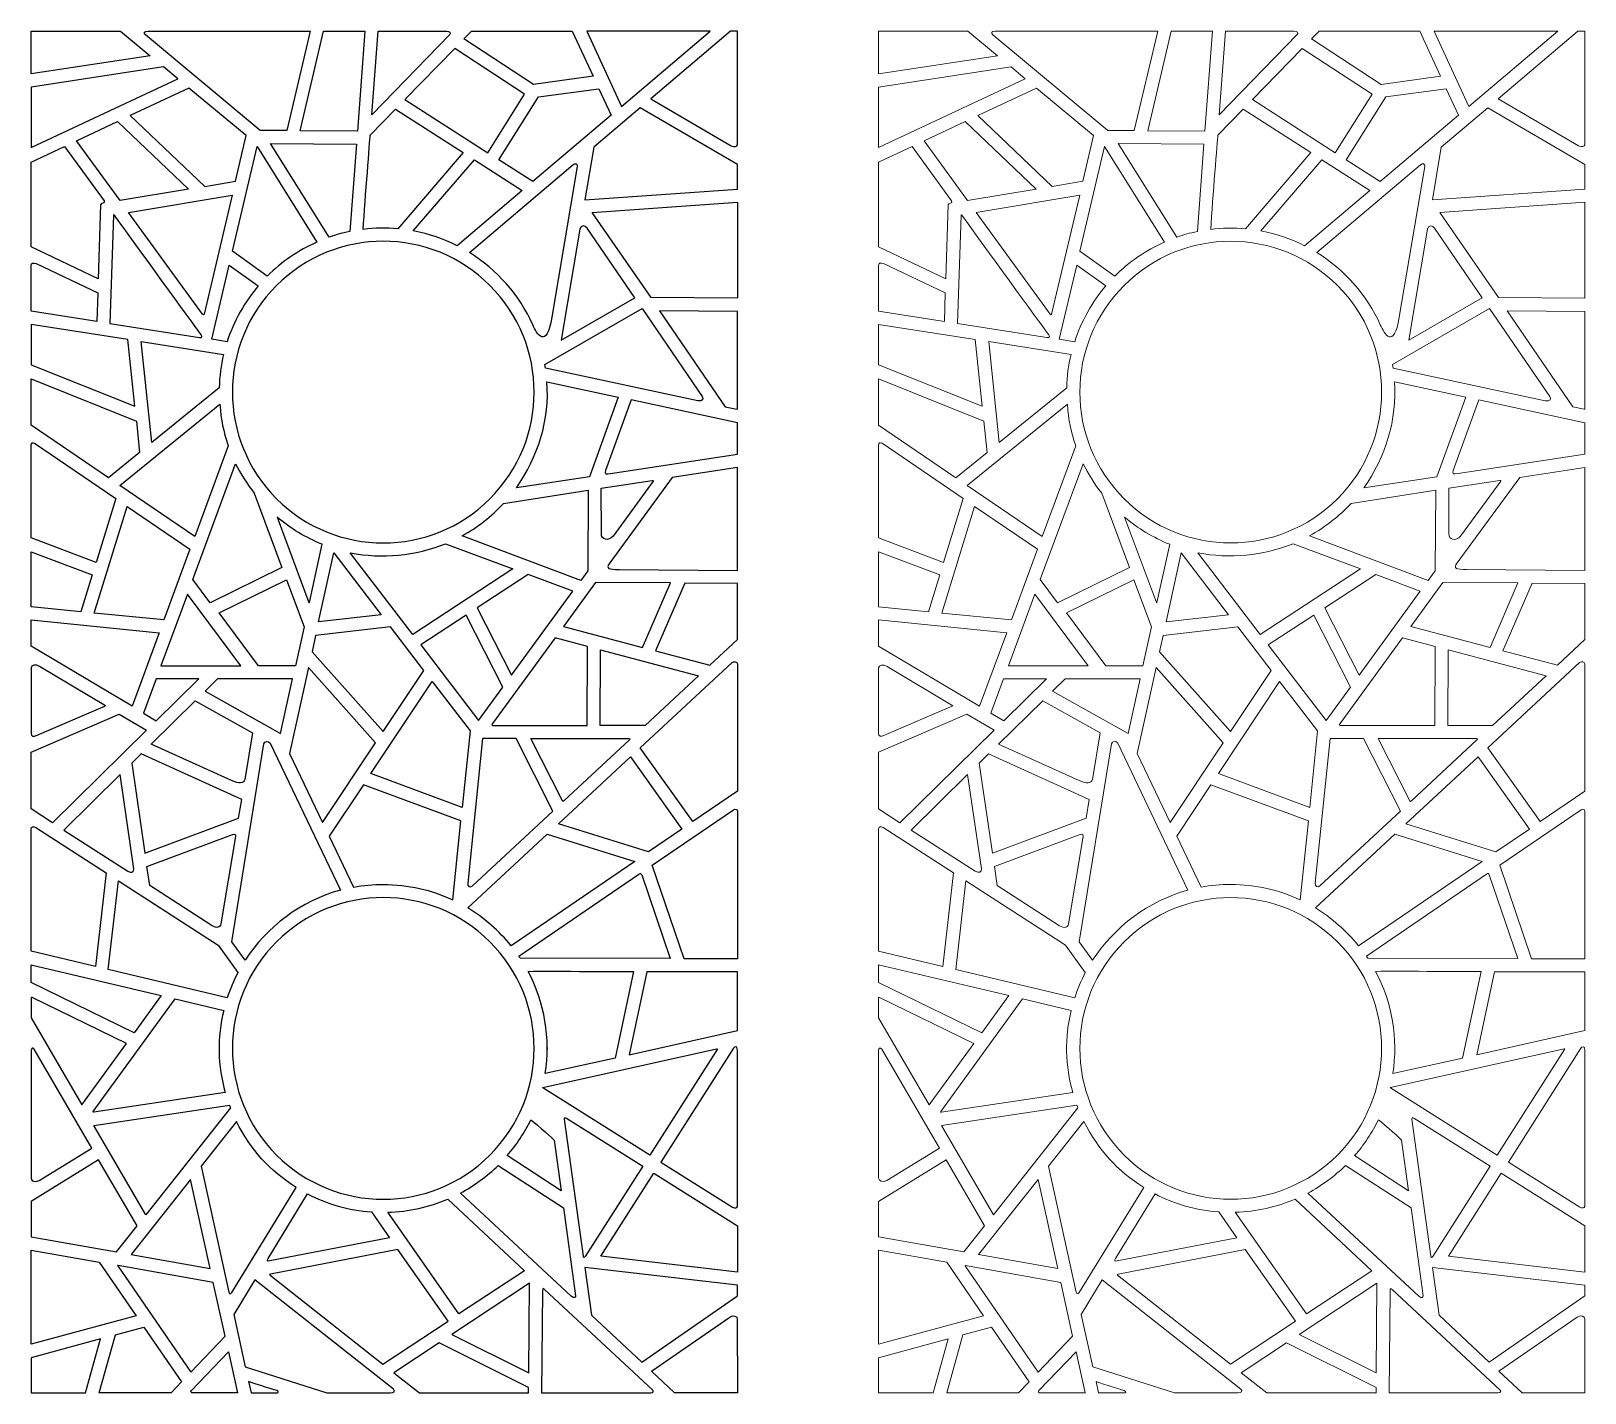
# Model space of a CAD drawing. Header units: centimetres. Extents: x -107 to 107, y -93 to 93.
import ezdxf

# ---------------------------------------------------------------- set-up
doc = ezdxf.new("R2010")
doc.units = ezdxf.units.CM
doc.header["$MEASUREMENT"] = 0
doc.layers.add('layer 1', color=7, linetype='Continuous')

msp = doc.modelspace()

# ---------------------------------------------------------------- linework, layer by layer
at = {"layer": 'layer 1', "color": 242}
for points, knots in [([(-90.26076, 90.06294), (-90.26076, 90.06294), (-94.33407, 93.45127), (-94.33407, 93.45127), (-94.33407, 93.45127), (-94.33407, 93.45127), (-106.58967, 93.45117), (-106.58967, 93.45117), (-106.58967, 93.45117), (-106.58967, 93.45117), (-106.58958, 87.59567), (-106.58958, 87.59567), (-106.58958, 87.59567), (-106.58958, 87.59567), (-90.26076, 90.06294), (-90.26076, 90.06294)], [0, 0, 0, 0, 0.2, 0.2, 0.2, 0.2, 0.4, 0.4, 0.4, 0.4, 0.6, 0.6, 0.6, 0.6, 1, 1, 1, 1]), ([(-90.91745, 92.95061), (-90.91745, 92.95061), (-75.1416, 79.82755), (-75.1416, 79.82755), (-75.1416, 79.82755), (-75.1416, 79.82755), (-71.51742, 79.79613), (-71.51742, 79.79613), (-71.51742, 79.79613), (-71.51742, 79.79613), (-68.30165, 93.44456), (-68.30165, 93.44456), (-68.30165, 93.44456), (-68.30165, 93.44456), (-90.59171, 93.45116), (-90.59171, 93.45116), (-90.59171, 93.45116), (-91.11278, 93.43922), (-91.17961, 93.20858), (-90.91745, 92.95061)], [0, 0, 0, 0, 0.166666667, 0.166666667, 0.166666667, 0.166666667, 0.333333333, 0.333333333, 0.333333333, 0.333333333, 0.5, 0.5, 0.5, 0.5, 0.666666667, 0.666666667, 0.666666667, 0.666666667, 1, 1, 1, 1]), ([(-61.81894, 79.71207), (-61.81894, 79.71207), (-60.78481, 93.44625), (-60.78481, 93.44625), (-60.78481, 93.44625), (-60.78481, 93.44625), (-66.45145, 93.44828), (-66.45145, 93.44828), (-66.45145, 93.44828), (-66.45145, 93.44828), (-69.67187, 79.78014), (-69.67187, 79.78014), (-69.67187, 79.78014), (-69.67187, 79.78014), (-61.81894, 79.71207), (-61.81894, 79.71207)], [0, 0, 0, 0, 0.2, 0.2, 0.2, 0.2, 0.4, 0.4, 0.4, 0.4, 0.6, 0.6, 0.6, 0.6, 1, 1, 1, 1]), ([(-49.14836, 92.95868), (-48.9571, 93.19783), (-49.17271, 93.45206), (-49.56596, 93.45206), (-49.56596, 93.45206), (-49.56596, 93.45206), (-58.97936, 93.45087), (-58.97936, 93.45087), (-58.97936, 93.45087), (-58.97936, 93.45087), (-59.84355, 81.97363), (-59.84355, 81.97363), (-59.84355, 81.97363), (-59.84355, 81.97363), (-49.14836, 92.95868), (-49.14836, 92.95868)], [0, 0, 0, 0, 0.2, 0.2, 0.2, 0.2, 0.4, 0.4, 0.4, 0.4, 0.6, 0.6, 0.6, 0.6, 1, 1, 1, 1]), ([(-32.33983, 93.44899), (-32.33983, 93.44899), (-46.15698, 93.45082), (-46.15698, 93.45082), (-46.15698, 93.45082), (-46.15698, 93.45082), (-47.19805, 92.38154), (-47.19805, 92.38154), (-47.19805, 92.38154), (-47.19805, 92.38154), (-37.64552, 86.13106), (-37.64552, 86.13106), (-37.64552, 86.13106), (-37.64552, 86.13106), (-29.49536, 87.24967), (-29.49536, 87.24967), (-29.49536, 87.24967), (-29.49536, 87.24967), (-32.33983, 93.44899), (-32.33983, 93.44899)], [0, 0, 0, 0, 0.166666667, 0.166666667, 0.166666667, 0.166666667, 0.333333333, 0.333333333, 0.333333333, 0.333333333, 0.5, 0.5, 0.5, 0.5, 0.666666667, 0.666666667, 0.666666667, 0.666666667, 1, 1, 1, 1]), ([(-13.41763, 93.45117), (-13.41763, 93.45117), (-25.60161, 83.11205), (-25.60161, 83.11205), (-25.60161, 83.11205), (-25.60161, 83.11205), (-30.36401, 93.45117), (-30.36401, 93.45117), (-30.36401, 93.45117), (-30.36401, 93.45117), (-13.41763, 93.45117), (-13.41763, 93.45117)], [0, 0, 0, 0, 0.25, 0.25, 0.25, 0.25, 0.5, 0.5, 0.5, 0.5, 1, 1, 1, 1]), ([(-10.54821, 77.69473), (-10.54821, 77.69473), (-21.57859, 84.13332), (-21.57859, 84.13332), (-21.57859, 84.13332), (-21.57859, 84.13332), (-10.6558, 93.45117), (-10.6558, 93.45117), (-10.6558, 93.45117), (-10.6558, 93.45117), (-9.6897, 93.45117), (-9.6897, 93.45117), (-9.6897, 93.45117), (-9.6897, 93.45117), (-9.68973, 77.85717), (-9.68973, 77.85717), (-9.68973, 77.85717), (-9.69929, 77.59059), (-10.11925, 77.47134), (-10.54821, 77.69473)], [0, 0, 0, 0, 0.166666667, 0.166666667, 0.166666667, 0.166666667, 0.333333333, 0.333333333, 0.333333333, 0.333333333, 0.5, 0.5, 0.5, 0.5, 0.666666667, 0.666666667, 0.666666667, 0.666666667, 1, 1, 1, 1]), ([(-55.31101, 84.04868), (-55.31101, 84.04868), (-48.47719, 91.06773), (-48.47719, 91.06773), (-48.47719, 91.06773), (-48.47719, 91.06773), (-38.88208, 84.78003), (-38.88208, 84.78003), (-38.88208, 84.78003), (-38.88208, 84.78003), (-43.94214, 76.74606), (-43.94214, 76.74606), (-43.94214, 76.74606), (-43.94214, 76.74606), (-55.31101, 84.04868), (-55.31101, 84.04868)], [0, 0, 0, 0, 0.2, 0.2, 0.2, 0.2, 0.4, 0.4, 0.4, 0.4, 0.6, 0.6, 0.6, 0.6, 1, 1, 1, 1]), ([(-106.59081, 77.45731), (-106.59081, 77.45731), (-106.58971, 85.7752), (-106.58971, 85.7752), (-106.58971, 85.7752), (-106.58971, 85.7752), (-88.40874, 88.52234), (-88.40874, 88.52234), (-88.40874, 88.52234), (-88.40874, 88.52234), (-86.46528, 86.9057), (-86.46528, 86.9057), (-86.46528, 86.9057), (-86.46528, 86.9057), (-106.59081, 77.45731), (-106.59081, 77.45731)], [0, 0, 0, 0, 0.2, 0.2, 0.2, 0.2, 0.4, 0.4, 0.4, 0.4, 0.6, 0.6, 0.6, 0.6, 1, 1, 1, 1]), ([(-82.76111, 72.13237), (-82.76111, 72.13237), (-92.98234, 81.85761), (-92.98234, 81.85761), (-92.98234, 81.85761), (-92.98234, 81.85761), (-84.93723, 85.63459), (-84.93723, 85.63459), (-84.93723, 85.63459), (-84.93723, 85.63459), (-77.08559, 79.10328), (-77.08559, 79.10328), (-77.08559, 79.10328), (-77.08559, 79.10328), (-78.55453, 72.8378), (-78.55453, 72.8378), (-78.55453, 72.8378), (-78.55453, 72.8378), (-82.76111, 72.13237), (-82.76111, 72.13237)], [0, 0, 0, 0, 0.166666667, 0.166666667, 0.166666667, 0.166666667, 0.333333333, 0.333333333, 0.333333333, 0.333333333, 0.5, 0.5, 0.5, 0.5, 0.666666667, 0.666666667, 0.666666667, 0.666666667, 1, 1, 1, 1]), ([(-42.42759, 75.77321), (-42.42759, 75.77321), (-37.77313, 72.78348), (-37.77313, 72.78348), (-37.77313, 72.78348), (-37.77313, 72.78348), (-27.02609, 81.90327), (-27.02609, 81.90327), (-27.02609, 81.90327), (-27.02609, 81.90327), (-28.70623, 85.54106), (-28.70623, 85.54106), (-28.70623, 85.54106), (-28.70623, 85.54106), (-36.99176, 84.40388), (-36.99176, 84.40388), (-36.99176, 84.40388), (-36.99176, 84.40388), (-42.42759, 75.77321), (-42.42759, 75.77321)], [0, 0, 0, 0, 0.166666667, 0.166666667, 0.166666667, 0.166666667, 0.333333333, 0.333333333, 0.333333333, 0.333333333, 0.5, 0.5, 0.5, 0.5, 0.666666667, 0.666666667, 0.666666667, 0.666666667, 1, 1, 1, 1]), ([(-84.98634, 71.75921), (-84.98634, 71.75921), (-94.73093, 81.0367), (-94.73093, 81.0367), (-94.73093, 81.0367), (-94.73093, 81.0367), (-100.34667, 78.40025), (-100.34667, 78.40025), (-100.34667, 78.40025), (-100.34667, 78.40025), (-94.382, 70.17755), (-94.382, 70.17755), (-94.382, 70.17755), (-94.382, 70.17755), (-84.98634, 71.75921), (-84.98634, 71.75921)], [0, 0, 0, 0, 0.2, 0.2, 0.2, 0.2, 0.4, 0.4, 0.4, 0.4, 0.6, 0.6, 0.6, 0.6, 1, 1, 1, 1]), ([(-56.27452, 66.31295), (-56.27452, 66.31295), (-47.30749, 76.7684), (-47.30749, 76.7684), (-47.30749, 76.7684), (-47.30749, 76.7684), (-56.59249, 82.73248), (-56.59249, 82.73248), (-56.59249, 82.73248), (-56.59249, 82.73248), (-60.05413, 79.17702), (-60.05413, 79.17702), (-60.05413, 79.17702), (-60.10577, 78.33072), (-60.75795, 70.65299), (-61.02644, 66.23255), (-61.02644, 66.23255), (-59.48316, 66.4579), (-57.82834, 66.46083), (-56.27452, 66.31295)], [0, 0, 0, 0, 0.166666667, 0.166666667, 0.166666667, 0.166666667, 0.333333333, 0.333333333, 0.333333333, 0.333333333, 0.5, 0.5, 0.5, 0.5, 0.666666667, 0.666666667, 0.666666667, 0.666666667, 1, 1, 1, 1]), ([(-30.61175, 70.29576), (-30.61175, 70.29576), (-29.39518, 77.53207), (-29.39518, 77.53207), (-29.39518, 77.53207), (-29.39518, 77.53207), (-23.02226, 82.90181), (-23.02226, 82.90181), (-23.02226, 82.90181), (-23.02226, 82.90181), (-9.6897, 75.11934), (-9.6897, 75.11934), (-9.6897, 75.11934), (-9.6897, 75.11934), (-9.68917, 71.76545), (-9.68917, 71.76545), (-9.68917, 71.76545), (-9.68917, 71.76545), (-30.61175, 70.29576), (-30.61175, 70.29576)], [0, 0, 0, 0, 0.166666667, 0.166666667, 0.166666667, 0.166666667, 0.333333333, 0.333333333, 0.333333333, 0.333333333, 0.5, 0.5, 0.5, 0.5, 0.666666667, 0.666666667, 0.666666667, 0.666666667, 1, 1, 1, 1]), ([(-106.58968, 75.46931), (-106.58968, 75.46931), (-106.58967, 63.84629), (-106.58967, 63.84629), (-106.58967, 63.84629), (-106.58967, 63.84629), (-97.37082, 59.46187), (-97.37082, 59.46187), (-97.37082, 59.46187), (-97.37082, 59.46187), (-97.0669, 69.59004), (-97.0669, 69.59004), (-97.0669, 69.59004), (-97.06576, 69.87392), (-96.3528, 69.72673), (-96.573, 70.13231), (-96.573, 70.13231), (-96.573, 70.13231), (-102.00537, 77.62153), (-102.00537, 77.62153), (-102.00537, 77.62153), (-102.00537, 77.62153), (-106.58968, 75.46931), (-106.58968, 75.46931)], [0, 0, 0, 0, 0.142857143, 0.142857143, 0.142857143, 0.142857143, 0.285714286, 0.285714286, 0.285714286, 0.285714286, 0.428571429, 0.428571429, 0.428571429, 0.428571429, 0.571428571, 0.571428571, 0.571428571, 0.571428571, 0.714285714, 0.714285714, 0.714285714, 0.714285714, 1, 1, 1, 1]), ([(-67.37875, 64.48162), (-67.37875, 64.48162), (-75.58614, 77.58722), (-75.58614, 77.58722), (-75.58614, 77.58722), (-75.58614, 77.58722), (-78.96709, 63.23783), (-78.96709, 63.23783), (-78.96709, 63.23783), (-78.96709, 63.23783), (-74.18641, 59.80669), (-74.18641, 59.80669), (-74.18641, 59.80669), (-72.21863, 61.78335), (-69.96678, 63.34203), (-67.37875, 64.48162)], [0, 0, 0, 0, 0.2, 0.2, 0.2, 0.2, 0.4, 0.4, 0.4, 0.4, 0.6, 0.6, 0.6, 0.6, 1, 1, 1, 1]), ([(-62.85636, 65.93408), (-62.85636, 65.93408), (-61.95439, 77.91315), (-61.95439, 77.91315), (-61.95439, 77.91315), (-61.95439, 77.91315), (-73.73031, 78.01523), (-73.73031, 78.01523), (-73.73031, 78.01523), (-73.73031, 78.01523), (-65.67607, 65.15414), (-65.67607, 65.15414), (-65.67607, 65.15414), (-64.59731, 65.53878), (-64.00388, 65.71662), (-62.85636, 65.93408)], [0, 0, 0, 0, 0.2, 0.2, 0.2, 0.2, 0.4, 0.4, 0.4, 0.4, 0.6, 0.6, 0.6, 0.6, 1, 1, 1, 1]), ([(-48.13478, 63.99075), (-48.13478, 63.99075), (-39.20048, 71.57225), (-39.20048, 71.57225), (-39.20048, 71.57225), (-39.20048, 71.57225), (-45.77637, 75.7849), (-45.77637, 75.7849), (-45.77637, 75.7849), (-45.77637, 75.7849), (-54.15149, 66.02338), (-54.15149, 66.02338), (-54.15149, 66.02338), (-51.90671, 65.59614), (-50.08206, 64.95283), (-48.13478, 63.99075)], [0, 0, 0, 0, 0.2, 0.2, 0.2, 0.2, 0.4, 0.4, 0.4, 0.4, 0.6, 0.6, 0.6, 0.6, 1, 1, 1, 1]), ([(-37.75652, 53.14616), (-37.21889, 51.88053), (-35.9067, 49.6575), (-35.149, 54.16443), (-35.149, 54.16443), (-35.149, 54.16443), (-31.66846, 74.86729), (-31.66846, 74.86729), (-31.66846, 74.86729), (-31.60391, 75.23132), (-31.96892, 75.41533), (-32.25369, 75.10638), (-32.25369, 75.10638), (-32.25369, 75.10638), (-46.45967, 63.05141), (-46.45967, 63.05141), (-46.45967, 63.05141), (-42.65442, 60.70115), (-39.61134, 57.25486), (-37.75652, 53.14616)], [0, 0, 0, 0, 0.166666667, 0.166666667, 0.166666667, 0.166666667, 0.333333333, 0.333333333, 0.333333333, 0.333333333, 0.5, 0.5, 0.5, 0.5, 0.666666667, 0.666666667, 0.666666667, 0.666666667, 1, 1, 1, 1]), ([(-83.06463, 54.57584), (-82.96666, 54.4545), (-82.90171, 54.46192), (-82.85053, 54.60455), (-82.85053, 54.60455), (-82.85053, 54.60455), (-79.00223, 70.93757), (-79.00223, 70.93757), (-79.00223, 70.93757), (-79.00223, 70.93757), (-93.20553, 68.5557), (-93.20553, 68.5557), (-93.20553, 68.5557), (-93.20553, 68.5557), (-83.06463, 54.57584), (-83.06463, 54.57584)], [0, 0, 0, 0, 0.2, 0.2, 0.2, 0.2, 0.4, 0.4, 0.4, 0.4, 0.6, 0.6, 0.6, 0.6, 1, 1, 1, 1]), ([(-95.27267, 68.17206), (-95.25543, 68.24753), (-95.21838, 68.25185), (-95.1615, 68.18504), (-95.1615, 68.18504), (-92.11496, 63.94625), (-84.78154, 53.87056), (-83.24145, 51.75318), (-83.24145, 51.75318), (-83.05878, 51.51342), (-83.13741, 51.35523), (-83.49019, 51.41396), (-83.49019, 51.41396), (-83.49019, 51.41396), (-95.77876, 53.3341), (-95.77876, 53.3341), (-95.77876, 53.3341), (-95.77876, 53.3341), (-95.27267, 68.17206), (-95.27267, 68.17206)], [0, 0, 0, 0, 0.166666667, 0.166666667, 0.166666667, 0.166666667, 0.333333333, 0.333333333, 0.333333333, 0.333333333, 0.5, 0.5, 0.5, 0.5, 0.666666667, 0.666666667, 0.666666667, 0.666666667, 1, 1, 1, 1]), ([(-9.68969, 56.77875), (-9.68969, 56.77875), (-9.6897, 69.96097), (-9.6897, 69.96097), (-9.6897, 69.96097), (-9.6897, 69.96097), (-29.60738, 68.56187), (-29.60738, 68.56187), (-29.60738, 68.56187), (-29.60738, 68.56187), (-21.52384, 56.88329), (-21.52384, 56.88329), (-21.52384, 56.88329), (-21.52384, 56.88329), (-9.68969, 56.77875), (-9.68969, 56.77875)], [0, 0, 0, 0, 0.2, 0.2, 0.2, 0.2, 0.4, 0.4, 0.4, 0.4, 0.6, 0.6, 0.6, 0.6, 1, 1, 1, 1]), ([(-72.9123, 29.26257), (-80.99519, 37.34546), (-80.99519, 50.45535), (-72.9123, 58.53824), (-72.9123, 58.53824), (-64.82941, 66.62114), (-51.71953, 66.62113), (-43.63664, 58.53824), (-43.63664, 58.53824), (-35.55375, 50.45535), (-35.55375, 37.34547), (-43.63664, 29.26258), (-43.63664, 29.26258), (-51.71953, 21.17969), (-64.82942, 21.17968), (-72.9123, 29.26257)], [0, 0, 0, 0, 0.2, 0.2, 0.2, 0.2, 0.4, 0.4, 0.4, 0.4, 0.6, 0.6, 0.6, 0.6, 1, 1, 1, 1]), ([(-31.2913, 66.25367), (-31.19931, 66.83561), (-30.57639, 66.84347), (-30.31797, 66.41275), (-30.31797, 66.41275), (-30.31797, 66.41275), (-23.77785, 56.85351), (-23.77785, 56.85351), (-23.77785, 56.85351), (-23.77785, 56.85351), (-33.84922, 51.0388), (-33.84922, 51.0388), (-33.84922, 51.0388), (-33.84922, 51.0388), (-31.2913, 66.25367), (-31.2913, 66.25367)], [0, 0, 0, 0, 0.2, 0.2, 0.2, 0.2, 0.4, 0.4, 0.4, 0.4, 0.6, 0.6, 0.6, 0.6, 1, 1, 1, 1]), ([(-106.58966, 61.33802), (-106.58966, 61.33802), (-106.58966, 55.02335), (-106.58966, 55.02335), (-106.58966, 55.02335), (-106.58966, 55.02335), (-97.57028, 53.61403), (-97.57028, 53.61403), (-97.57028, 53.61403), (-97.57028, 53.61403), (-97.43748, 57.50754), (-97.43748, 57.50754), (-97.43748, 57.50754), (-97.43748, 57.50754), (-105.91102, 61.53028), (-105.91102, 61.53028), (-105.91102, 61.53028), (-106.32085, 61.6824), (-106.57461, 61.62477), (-106.58966, 61.33802)], [0, 0, 0, 0, 0.166666667, 0.166666667, 0.166666667, 0.166666667, 0.333333333, 0.333333333, 0.333333333, 0.333333333, 0.5, 0.5, 0.5, 0.5, 0.666666667, 0.666666667, 0.666666667, 0.666666667, 1, 1, 1, 1]), ([(-75.41537, 58.47309), (-75.41537, 58.47309), (-79.41361, 61.34266), (-79.41361, 61.34266), (-79.41361, 61.34266), (-79.41361, 61.34266), (-81.81465, 51.15214), (-81.81465, 51.15214), (-81.81465, 51.15214), (-81.81465, 51.15214), (-79.68843, 50.82296), (-79.68843, 50.82296), (-79.68843, 50.82296), (-78.91504, 53.40917), (-77.1102, 56.58537), (-75.41537, 58.47309)], [0, 0, 0, 0, 0.2, 0.2, 0.2, 0.2, 0.4, 0.4, 0.4, 0.4, 0.6, 0.6, 0.6, 0.6, 1, 1, 1, 1]), ([(-36.01482, 47.20007), (-36.01482, 47.20007), (-15.13447, 42.70092), (-15.13447, 42.70092), (-15.13447, 42.70092), (-14.4401, 42.56279), (-14.27639, 42.96589), (-14.5029, 43.29697), (-14.5029, 43.29697), (-14.5029, 43.29697), (-22.75848, 55.36357), (-22.75848, 55.36357), (-22.75848, 55.36357), (-22.75848, 55.36357), (-36.08857, 47.66744), (-36.08857, 47.66744), (-36.08857, 47.66744), (-35.99234, 47.21262), (-36.08311, 47.66457), (-36.01482, 47.20007)], [0, 0, 0, 0, 0.166666667, 0.166666667, 0.166666667, 0.166666667, 0.333333333, 0.333333333, 0.333333333, 0.333333333, 0.5, 0.5, 0.5, 0.5, 0.666666667, 0.666666667, 0.666666667, 0.666666667, 1, 1, 1, 1]), ([(-9.68971, 54.95367), (-9.68971, 54.95367), (-9.68972, 41.63449), (-9.68972, 41.63449), (-9.68972, 41.63449), (-9.69069, 41.5754), (-9.72408, 41.53493), (-9.78483, 41.548), (-9.78483, 41.548), (-9.78483, 41.548), (-11.3572, 41.88688), (-11.3572, 41.88688), (-11.3572, 41.88688), (-11.3572, 41.88688), (-20.36576, 55.05404), (-20.36576, 55.05404), (-20.36576, 55.05404), (-20.36576, 55.05404), (-9.68971, 54.95367), (-9.68971, 54.95367)], [0, 0, 0, 0, 0.166666667, 0.166666667, 0.166666667, 0.166666667, 0.333333333, 0.333333333, 0.333333333, 0.333333333, 0.5, 0.5, 0.5, 0.5, 0.666666667, 0.666666667, 0.666666667, 0.666666667, 1, 1, 1, 1]), ([(-106.58967, 47.646), (-106.58967, 47.646), (-106.59194, 53.20184), (-106.59194, 53.20184), (-106.59194, 53.20184), (-106.59194, 53.20184), (-93.32846, 51.12938), (-93.32846, 51.12938), (-93.32846, 51.12938), (-93.32846, 51.12938), (-92.3644, 41.96596), (-92.3644, 41.96596), (-92.3644, 41.96596), (-92.3644, 41.96596), (-106.58967, 47.646), (-106.58967, 47.646)], [0, 0, 0, 0, 0.2, 0.2, 0.2, 0.2, 0.4, 0.4, 0.4, 0.4, 0.6, 0.6, 0.6, 0.6, 1, 1, 1, 1]), ([(-80.17683, 49.07438), (-80.17683, 49.07438), (-91.48826, 50.84184), (-91.48826, 50.84184), (-91.48826, 50.84184), (-91.48826, 50.84184), (-90.02874, 36.96919), (-90.02874, 36.96919), (-90.02874, 36.96919), (-90.02874, 36.96919), (-80.76681, 44.4929), (-80.76681, 44.4929), (-80.76681, 44.4929), (-80.75062, 46.0745), (-80.55294, 47.53978), (-80.17683, 49.07438)], [0, 0, 0, 0, 0.2, 0.2, 0.2, 0.2, 0.4, 0.4, 0.4, 0.4, 0.6, 0.6, 0.6, 0.6, 1, 1, 1, 1]), ([(-95.9764, 32.13775), (-95.9764, 32.13775), (-91.69619, 35.61467), (-91.69619, 35.61467), (-91.69619, 35.61467), (-91.69619, 35.61467), (-92.15006, 39.9287), (-92.15006, 39.9287), (-92.15006, 39.9287), (-92.15006, 39.9287), (-106.58967, 45.72127), (-106.58967, 45.72127), (-106.58967, 45.72127), (-106.58967, 45.72127), (-106.58966, 39.36837), (-106.58966, 39.36837), (-106.58966, 39.36837), (-106.58966, 39.36837), (-95.9764, 32.13775), (-95.9764, 32.13775)], [0, 0, 0, 0, 0.166666667, 0.166666667, 0.166666667, 0.166666667, 0.333333333, 0.333333333, 0.333333333, 0.333333333, 0.5, 0.5, 0.5, 0.5, 0.666666667, 0.666666667, 0.666666667, 0.666666667, 1, 1, 1, 1]), ([(-40.01581, 30.75122), (-40.01581, 30.75122), (-30.00164, 32.28138), (-30.00164, 32.28138), (-30.00164, 32.28138), (-30.00164, 32.28138), (-26.02516, 43.20664), (-26.02516, 43.20664), (-26.02516, 43.20664), (-26.02516, 43.20664), (-35.81837, 45.31718), (-35.81837, 45.31718), (-35.81837, 45.31718), (-35.40917, 40.14947), (-37.06293, 34.96408), (-40.01581, 30.75122)], [0, 0, 0, 0, 0.2, 0.2, 0.2, 0.2, 0.4, 0.4, 0.4, 0.4, 0.6, 0.6, 0.6, 0.6, 1, 1, 1, 1]), ([(-27.77702, 33.16347), (-27.77702, 33.16347), (-24.24899, 42.82386), (-24.24899, 42.82386), (-24.24899, 42.82386), (-24.24899, 42.82386), (-9.6897, 39.68619), (-9.6897, 39.68619), (-9.6897, 39.68619), (-9.6897, 39.68619), (-9.69258, 35.38457), (-9.69258, 35.38457), (-9.69258, 35.38457), (-9.69258, 35.38457), (-27.07604, 32.7284), (-27.07604, 32.7284), (-27.07604, 32.7284), (-27.74203, 32.62663), (-27.88547, 32.60471), (-27.77702, 33.16347)], [0, 0, 0, 0, 0.166666667, 0.166666667, 0.166666667, 0.166666667, 0.333333333, 0.333333333, 0.333333333, 0.333333333, 0.5, 0.5, 0.5, 0.5, 0.666666667, 0.666666667, 0.666666667, 0.666666667, 1, 1, 1, 1]), ([(-80.69413, 42.24251), (-80.69413, 42.24251), (-94.42499, 31.07894), (-94.42499, 31.07894), (-94.42499, 31.07894), (-94.42499, 31.07894), (-84.14844, 24.06529), (-84.14844, 24.06529), (-84.14844, 24.06529), (-84.14844, 24.06529), (-79.54327, 36.54229), (-79.54327, 36.54229), (-79.54327, 36.54229), (-80.23971, 38.69776), (-80.52234, 39.90667), (-80.69413, 42.24251)], [0, 0, 0, 0, 0.2, 0.2, 0.2, 0.2, 0.4, 0.4, 0.4, 0.4, 0.6, 0.6, 0.6, 0.6, 1, 1, 1, 1]), ([(-106.58967, 36.66314), (-106.58967, 36.66314), (-106.58967, 23.89434), (-106.58967, 23.89434), (-106.58967, 23.89434), (-106.58967, 23.89434), (-97.68026, 20.52784), (-97.68026, 20.52784), (-97.68026, 20.52784), (-97.68026, 20.52784), (-94.98526, 29.28206), (-94.98526, 29.28206), (-94.98526, 29.28206), (-94.98526, 29.28206), (-106.11778, 36.87988), (-106.11778, 36.87988), (-106.11778, 36.87988), (-106.44296, 37.03997), (-106.56059, 36.91007), (-106.58967, 36.66314)], [0, 0, 0, 0, 0.166666667, 0.166666667, 0.166666667, 0.166666667, 0.333333333, 0.333333333, 0.333333333, 0.333333333, 0.5, 0.5, 0.5, 0.5, 0.666666667, 0.666666667, 0.666666667, 0.666666667, 1, 1, 1, 1]), ([(-78.53803, 34.06727), (-78.53803, 34.06727), (-84.409, 18.16088), (-84.409, 18.16088), (-84.409, 18.16088), (-84.409, 18.16088), (-82.03558, 14.99124), (-82.03558, 14.99124), (-82.03558, 14.99124), (-82.03558, 14.99124), (-72.18603, 19.84089), (-72.18603, 19.84089), (-72.18603, 19.84089), (-72.18603, 19.84089), (-75.98239, 30.02083), (-75.98239, 30.02083), (-75.98239, 30.02083), (-76.90213, 31.16872), (-77.85465, 32.75133), (-78.53803, 34.06727)], [0, 0, 0, 0, 0.166666667, 0.166666667, 0.166666667, 0.166666667, 0.333333333, 0.333333333, 0.333333333, 0.333333333, 0.5, 0.5, 0.5, 0.5, 0.666666667, 0.666666667, 0.666666667, 0.666666667, 1, 1, 1, 1]), ([(-27.19894, 20.45867), (-27.19894, 20.45867), (-18.63442, 32.19737), (-18.63442, 32.19737), (-18.63442, 32.19737), (-18.63442, 32.19737), (-9.6897, 33.56413), (-9.6897, 33.56413), (-9.6897, 33.56413), (-9.6897, 33.56413), (-9.6897, 19.41998), (-9.6897, 19.41998), (-9.6897, 19.41998), (-9.6897, 19.41998), (-25.93032, 19.57267), (-25.93032, 19.57267), (-25.93032, 19.57267), (-27.31043, 19.56492), (-27.81737, 19.64607), (-27.19894, 20.45867)], [0, 0, 0, 0, 0.166666667, 0.166666667, 0.166666667, 0.166666667, 0.333333333, 0.333333333, 0.333333333, 0.333333333, 0.5, 0.5, 0.5, 0.5, 0.666666667, 0.666666667, 0.666666667, 0.666666667, 1, 1, 1, 1]), ([(-47.45543, 24.16513), (-47.45543, 24.16513), (-31.17318, 18.06545), (-31.17318, 18.06545), (-31.17318, 18.06545), (-31.17318, 18.06545), (-30.20724, 19.38941), (-30.20724, 19.38941), (-30.20724, 19.38941), (-30.20724, 19.38941), (-30.16073, 30.43615), (-30.16073, 30.43615), (-30.16073, 30.43615), (-30.16073, 30.43615), (-41.77727, 28.6018), (-41.77727, 28.6018), (-41.77727, 28.6018), (-43.3897, 26.8639), (-45.36801, 25.32546), (-47.45543, 24.16513)], [0, 0, 0, 0, 0.166666667, 0.166666667, 0.166666667, 0.166666667, 0.333333333, 0.333333333, 0.333333333, 0.333333333, 0.5, 0.5, 0.5, 0.5, 0.666666667, 0.666666667, 0.666666667, 0.666666667, 1, 1, 1, 1]), ([(-21.37377, 31.77879), (-21.37377, 31.77879), (-28.3596, 30.71137), (-28.3596, 30.71137), (-28.3596, 30.71137), (-28.3596, 30.71137), (-28.34997, 24.43502), (-28.34997, 24.43502), (-28.34997, 24.43502), (-28.3843, 23.65904), (-27.37268, 23.3694), (-26.74496, 24.13486), (-26.74496, 24.13486), (-26.74496, 24.13486), (-21.23641, 31.68499), (-21.23641, 31.68499), (-21.23641, 31.68499), (-21.19974, 31.77135), (-21.23587, 31.79986), (-21.37377, 31.77879)], [0, 0, 0, 0, 0.166666667, 0.166666667, 0.166666667, 0.166666667, 0.333333333, 0.333333333, 0.333333333, 0.333333333, 0.5, 0.5, 0.5, 0.5, 0.666666667, 0.666666667, 0.666666667, 0.666666667, 1, 1, 1, 1]), ([(-97.93498, 13.58269), (-97.93498, 13.58269), (-88.37095, 12.62505), (-88.37095, 12.62505), (-88.37095, 12.62505), (-88.37095, 12.62505), (-84.79093, 22.32457), (-84.79093, 22.32457), (-84.79093, 22.32457), (-84.79093, 22.32457), (-93.42889, 28.21986), (-93.42889, 28.21986), (-93.42889, 28.21986), (-93.42889, 28.21986), (-97.93498, 13.58269), (-97.93498, 13.58269)], [0, 0, 0, 0, 0.2, 0.2, 0.2, 0.2, 0.4, 0.4, 0.4, 0.4, 0.6, 0.6, 0.6, 0.6, 1, 1, 1, 1]), ([(-68.40597, 15.03579), (-68.42508, 14.97536), (-68.44742, 14.97536), (-68.47298, 15.03579), (-68.47298, 15.03579), (-68.47298, 15.03579), (-72.8444, 26.75591), (-72.8444, 26.75591), (-72.8444, 26.75591), (-71.03871, 25.19971), (-68.88677, 23.93451), (-66.64993, 23.01051), (-66.64993, 23.01051), (-66.64993, 23.01051), (-68.40597, 15.03579), (-68.40597, 15.03579)], [0, 0, 0, 0, 0.2, 0.2, 0.2, 0.2, 0.4, 0.4, 0.4, 0.4, 0.6, 0.6, 0.6, 0.6, 1, 1, 1, 1]), ([(-106.58924, 21.96993), (-106.58924, 21.96993), (-106.58967, 14.44929), (-106.58967, 14.44929), (-106.58967, 14.44929), (-106.58967, 14.44929), (-99.76203, 13.76563), (-99.76203, 13.76563), (-99.76203, 13.76563), (-99.76203, 13.76563), (-98.21092, 18.80414), (-98.21092, 18.80414), (-98.21092, 18.80414), (-98.21092, 18.80414), (-106.58924, 21.96993), (-106.58924, 21.96993)], [0, 0, 0, 0, 0.2, 0.2, 0.2, 0.2, 0.4, 0.4, 0.4, 0.4, 0.6, 0.6, 0.6, 0.6, 1, 1, 1, 1]), ([(-65.06352, 21.84458), (-65.06352, 21.84458), (-67.15183, 12.36098), (-67.15183, 12.36098), (-67.15183, 12.36098), (-67.15183, 12.36098), (-58.56547, 13.35014), (-58.56547, 13.35014), (-58.56547, 13.35014), (-58.56547, 13.35014), (-65.06352, 21.84458), (-65.06352, 21.84458)], [0, 0, 0, 0, 0.25, 0.25, 0.25, 0.25, 0.5, 0.5, 0.5, 0.5, 1, 1, 1, 1]), ([(-62.80429, 21.85381), (-62.80429, 21.85381), (-54.23096, 10.64653), (-54.23096, 10.64653), (-54.23096, 10.64653), (-54.23096, 10.64653), (-40.49691, 19.64169), (-40.49691, 19.64169), (-40.49691, 19.64169), (-40.49691, 19.64169), (-49.71258, 23.08737), (-49.71258, 23.08737), (-49.71258, 23.08737), (-53.91042, 21.41698), (-58.38336, 20.98363), (-62.80429, 21.85381)], [0, 0, 0, 0, 0.2, 0.2, 0.2, 0.2, 0.4, 0.4, 0.4, 0.4, 0.6, 0.6, 0.6, 0.6, 1, 1, 1, 1]), ([(-80.79164, 13.61346), (-80.79164, 13.61346), (-75.40835, 6.35292), (-75.40835, 6.35292), (-75.40835, 6.35292), (-75.40835, 6.35292), (-70.31755, 6.3548), (-70.31755, 6.3548), (-70.31755, 6.3548), (-70.31755, 6.3548), (-69.14407, 11.68389), (-69.14407, 11.68389), (-69.14407, 11.68389), (-69.14407, 11.68389), (-71.55385, 18.14569), (-71.55385, 18.14569), (-71.55385, 18.14569), (-71.55385, 18.14569), (-80.79164, 13.61346), (-80.79164, 13.61346)], [0, 0, 0, 0, 0.166666667, 0.166666667, 0.166666667, 0.166666667, 0.333333333, 0.333333333, 0.333333333, 0.333333333, 0.5, 0.5, 0.5, 0.5, 0.666666667, 0.666666667, 0.666666667, 0.666666667, 1, 1, 1, 1]), ([(-45.36817, 14.28948), (-45.36817, 14.28948), (-38.37209, 18.84722), (-38.37209, 18.84722), (-38.37209, 18.84722), (-38.37209, 18.84722), (-32.26796, 16.56493), (-32.26796, 16.56493), (-32.26796, 16.56493), (-32.26796, 16.56493), (-40.67217, 5.04596), (-40.67217, 5.04596), (-40.67217, 5.04596), (-40.67217, 5.04596), (-45.36817, 14.28948), (-45.36817, 14.28948)], [0, 0, 0, 0, 0.2, 0.2, 0.2, 0.2, 0.4, 0.4, 0.4, 0.4, 0.6, 0.6, 0.6, 0.6, 1, 1, 1, 1]), ([(-33.55615, 11.74538), (-33.55615, 11.74538), (-29.15593, 17.77638), (-29.15593, 17.77638), (-29.15593, 17.77638), (-29.15593, 17.77638), (-18.87288, 17.70624), (-18.87288, 17.70624), (-18.87288, 17.70624), (-18.87288, 17.70624), (-22.68798, 8.86618), (-22.68798, 8.86618), (-22.68798, 8.86618), (-22.68798, 8.86618), (-33.55615, 11.74538), (-33.55615, 11.74538)], [0, 0, 0, 0, 0.2, 0.2, 0.2, 0.2, 0.4, 0.4, 0.4, 0.4, 0.6, 0.6, 0.6, 0.6, 1, 1, 1, 1]), ([(-9.6897, 17.62873), (-9.6897, 17.62873), (-9.68964, 9.92817), (-9.68964, 9.92817), (-9.68964, 9.92817), (-9.68964, 9.92817), (-13.46078, 6.4217), (-13.46078, 6.4217), (-13.46078, 6.4217), (-13.46078, 6.4217), (-20.92864, 8.40009), (-20.92864, 8.40009), (-20.92864, 8.40009), (-20.92864, 8.40009), (-16.92031, 17.68788), (-16.92031, 17.68788), (-16.92031, 17.68788), (-16.92031, 17.68788), (-9.6897, 17.62873), (-9.6897, 17.62873)], [0, 0, 0, 0, 0.166666667, 0.166666667, 0.166666667, 0.166666667, 0.333333333, 0.333333333, 0.333333333, 0.333333333, 0.5, 0.5, 0.5, 0.5, 0.666666667, 0.666666667, 0.666666667, 0.666666667, 1, 1, 1, 1]), ([(-77.81526, 6.35202), (-77.81526, 6.35202), (-88.7691, 6.34794), (-88.7691, 6.34794), (-88.7691, 6.34794), (-88.7691, 6.34794), (-85.15146, 16.14931), (-85.15146, 16.14931), (-85.15146, 16.14931), (-85.15146, 16.14931), (-77.81526, 6.35202), (-77.81526, 6.35202)], [0, 0, 0, 0, 0.25, 0.25, 0.25, 0.25, 0.5, 0.5, 0.5, 0.5, 1, 1, 1, 1]), ([(-46.88381, 13.29872), (-46.88381, 13.29872), (-41.86237, 3.41464), (-41.86237, 3.41464), (-41.86237, 3.41464), (-41.86237, 3.41464), (-45.19341, -1.16759), (-45.19341, -1.16759), (-45.19341, -1.16759), (-45.19341, -1.16759), (-53.13427, 9.21291), (-53.13427, 9.21291), (-53.13427, 9.21291), (-53.13427, 9.21291), (-46.88381, 13.29872), (-46.88381, 13.29872)], [0, 0, 0, 0, 0.2, 0.2, 0.2, 0.2, 0.4, 0.4, 0.4, 0.4, 0.6, 0.6, 0.6, 0.6, 1, 1, 1, 1]), ([(-92.74439, 0.77589), (-92.74439, 0.77589), (-89.01451, 10.8814), (-89.01451, 10.8814), (-89.01451, 10.8814), (-89.01451, 10.8814), (-106.58968, 12.63989), (-106.58968, 12.63989), (-106.58968, 12.63989), (-106.58968, 12.63989), (-106.58967, 9.03982), (-106.58967, 9.03982), (-106.58967, 9.03982), (-106.58967, 9.03982), (-92.74439, 0.77589), (-92.74439, 0.77589)], [0, 0, 0, 0, 0.2, 0.2, 0.2, 0.2, 0.4, 0.4, 0.4, 0.4, 0.6, 0.6, 0.6, 0.6, 1, 1, 1, 1]), ([(-68.0514, 8.27577), (-68.0514, 8.27577), (-67.56121, 10.50184), (-67.56121, 10.50184), (-67.56121, 10.50184), (-67.56121, 10.50184), (-57.29161, 11.68491), (-57.29161, 11.68491), (-57.29161, 11.68491), (-57.29161, 11.68491), (-52.72229, 5.71182), (-52.72229, 5.71182), (-52.72229, 5.71182), (-52.72229, 5.71182), (-58.29784, -2.67948), (-58.29784, -2.67948), (-58.29784, -2.67948), (-58.29784, -2.67948), (-68.0514, 8.27577), (-68.0514, 8.27577)], [0, 0, 0, 0, 0.166666667, 0.166666667, 0.166666667, 0.166666667, 0.333333333, 0.333333333, 0.333333333, 0.333333333, 0.5, 0.5, 0.5, 0.5, 0.666666667, 0.666666667, 0.666666667, 0.666666667, 1, 1, 1, 1]), ([(-43.27604, -1.60268), (-43.27604, -1.60268), (-34.69467, 10.1849), (-34.69467, 10.1849), (-34.69467, 10.1849), (-34.69467, 10.1849), (-30.25094, 9.00767), (-30.25094, 9.00767), (-30.25094, 9.00767), (-30.25094, 9.00767), (-30.29665, -1.85015), (-30.29665, -1.85015), (-30.29665, -1.85015), (-30.29665, -1.85015), (-43.02858, -1.85456), (-43.02858, -1.85456), (-43.02858, -1.85456), (-43.41101, -1.85934), (-43.43069, -1.82779), (-43.27604, -1.60268)], [0, 0, 0, 0, 0.166666667, 0.166666667, 0.166666667, 0.166666667, 0.333333333, 0.333333333, 0.333333333, 0.333333333, 0.5, 0.5, 0.5, 0.5, 0.666666667, 0.666666667, 0.666666667, 0.666666667, 1, 1, 1, 1]), ([(-28.45298, 8.53135), (-28.45298, 8.53135), (-28.49669, -1.84952), (-28.49669, -1.84952), (-28.49669, -1.84952), (-28.49669, -1.84952), (-22.35395, -1.84741), (-22.35395, -1.84741), (-22.35395, -1.84741), (-22.35395, -1.84741), (-15.01936, 4.97248), (-15.01936, 4.97248), (-15.01936, 4.97248), (-15.01936, 4.97248), (-28.45298, 8.53135), (-28.45298, 8.53135)], [0, 0, 0, 0, 0.2, 0.2, 0.2, 0.2, 0.4, 0.4, 0.4, 0.4, 0.6, 0.6, 0.6, 0.6, 1, 1, 1, 1]), ([(-106.58967, -2.9701), (-106.58967, -2.9701), (-106.58967, 6.03776), (-106.58967, 6.03776), (-106.58967, 6.03776), (-106.57551, 6.48332), (-105.9494, 6.5614), (-105.41583, 6.24292), (-105.41583, 6.24292), (-105.41583, 6.24292), (-96.39811, 0.86044), (-96.39811, 0.86044), (-96.39811, 0.86044), (-96.39811, 0.86044), (-105.77482, -3.18213), (-105.77482, -3.18213), (-105.77482, -3.18213), (-106.31774, -3.44125), (-106.59002, -3.301), (-106.58967, -2.9701)], [0, 0, 0, 0, 0.166666667, 0.166666667, 0.166666667, 0.166666667, 0.333333333, 0.333333333, 0.333333333, 0.333333333, 0.5, 0.5, 0.5, 0.5, 0.666666667, 0.666666667, 0.666666667, 0.666666667, 1, 1, 1, 1]), ([(-10.41925, 6.79187), (-10.41925, 6.79187), (-23.00921, -4.91458), (-23.00921, -4.91458), (-23.00921, -4.91458), (-23.00921, -4.91458), (-15.80422, -15.05112), (-15.80422, -15.05112), (-15.80422, -15.05112), (-15.80422, -15.05112), (-9.68963, -10.8746), (-9.68963, -10.8746), (-9.68963, -10.8746), (-9.68963, -10.8746), (-9.6897, 6.6224), (-9.6897, 6.6224), (-9.6897, 6.6224), (-9.70921, 6.8846), (-10.18203, 7.01871), (-10.41925, 6.79187)], [0, 0, 0, 0, 0.166666667, 0.166666667, 0.166666667, 0.166666667, 0.333333333, 0.333333333, 0.333333333, 0.333333333, 0.5, 0.5, 0.5, 0.5, 0.666666667, 0.666666667, 0.666666667, 0.666666667, 1, 1, 1, 1]), ([(-83.57598, 4.54981), (-83.57598, 4.54981), (-89.42722, -1.20405), (-89.42722, -1.20405), (-89.42722, -1.20405), (-89.42722, -1.20405), (-91.1721, -0.16258), (-91.1721, -0.16258), (-91.1721, -0.16258), (-91.1721, -0.16258), (-89.43358, 4.54764), (-89.43358, 4.54764), (-89.43358, 4.54764), (-89.43358, 4.54764), (-83.57598, 4.54981), (-83.57598, 4.54981)], [0, 0, 0, 0, 0.2, 0.2, 0.2, 0.2, 0.4, 0.4, 0.4, 0.4, 0.6, 0.6, 0.6, 0.6, 1, 1, 1, 1]), ([(-82.72883, 2.85832), (-82.72883, 2.85832), (-81.00775, 4.55076), (-81.00775, 4.55076), (-81.00775, 4.55076), (-81.00775, 4.55076), (-70.71396, 4.55458), (-70.71396, 4.55458), (-70.71396, 4.55458), (-70.71396, 4.55458), (-72.36256, -2.93218), (-72.36256, -2.93218), (-72.36256, -2.93218), (-72.36256, -2.93218), (-82.72883, 2.85832), (-82.72883, 2.85832)], [0, 0, 0, 0, 0.2, 0.2, 0.2, 0.2, 0.4, 0.4, 0.4, 0.4, 0.6, 0.6, 0.6, 0.6, 1, 1, 1, 1]), ([(-71.12559, -5.68501), (-71.12559, -5.68501), (-68.52928, 6.10557), (-68.52928, 6.10557), (-68.52928, 6.10557), (-68.52928, 6.10557), (-59.3278, -4.22958), (-59.3278, -4.22958), (-59.3278, -4.22958), (-59.3278, -4.22958), (-66.59236, -15.16287), (-66.59236, -15.16287), (-66.59236, -15.16287), (-66.59236, -15.16287), (-71.12559, -5.68501), (-71.12559, -5.68501)], [0, 0, 0, 0, 0.2, 0.2, 0.2, 0.2, 0.4, 0.4, 0.4, 0.4, 0.6, 0.6, 0.6, 0.6, 1, 1, 1, 1]), ([(-51.56572, 4.19992), (-51.56572, 4.19992), (-59.97529, -8.45664), (-59.97529, -8.45664), (-59.97529, -8.45664), (-59.97529, -8.45664), (-47.43533, -13.09789), (-47.43533, -13.09789), (-47.43533, -13.09789), (-47.43533, -13.09789), (-46.35974, -2.60549), (-46.35974, -2.60549), (-46.35974, -2.60549), (-46.35974, -2.60549), (-51.56572, 4.19992), (-51.56572, 4.19992)], [0, 0, 0, 0, 0.2, 0.2, 0.2, 0.2, 0.4, 0.4, 0.4, 0.4, 0.6, 0.6, 0.6, 0.6, 1, 1, 1, 1]), ([(-77.25613, -9.26525), (-77.25613, -9.26525), (-76.21217, -2.84366), (-76.21217, -2.84366), (-76.21217, -2.84366), (-76.21217, -2.84366), (-84.06598, 1.54341), (-84.06598, 1.54341), (-84.06598, 1.54341), (-84.06598, 1.54341), (-90.1216, -4.41142), (-90.1216, -4.41142), (-90.1216, -4.41142), (-90.1216, -4.41142), (-79.07785, -9.40352), (-79.07785, -9.40352), (-79.07785, -9.40352), (-78.05479, -9.88696), (-77.43158, -9.83932), (-77.25613, -9.26525)], [0, 0, 0, 0, 0.166666667, 0.166666667, 0.166666667, 0.166666667, 0.333333333, 0.333333333, 0.333333333, 0.333333333, 0.5, 0.5, 0.5, 0.5, 0.666666667, 0.666666667, 0.666666667, 0.666666667, 1, 1, 1, 1]), ([(-103.662, -15.20195), (-103.662, -15.20195), (-90.75377, -2.50854), (-90.75377, -2.50854), (-90.75377, -2.50854), (-90.75377, -2.50854), (-94.50264, -0.28253), (-94.50264, -0.28253), (-94.50264, -0.28253), (-94.50264, -0.28253), (-106.58966, -5.49361), (-106.58966, -5.49361), (-106.58966, -5.49361), (-106.58966, -5.49361), (-106.58965, -13.31337), (-106.58965, -13.31337), (-106.58965, -13.31337), (-106.58965, -13.31337), (-103.662, -15.20195), (-103.662, -15.20195)], [0, 0, 0, 0, 0.166666667, 0.166666667, 0.166666667, 0.166666667, 0.333333333, 0.333333333, 0.333333333, 0.333333333, 0.5, 0.5, 0.5, 0.5, 0.666666667, 0.666666667, 0.666666667, 0.666666667, 1, 1, 1, 1]), ([(-64.14618, -24.44688), (-64.14618, -24.44688), (-73.78452, -4.29753), (-73.78452, -4.29753), (-73.78452, -4.29753), (-74.01309, -3.90814), (-74.56824, -3.94912), (-74.63753, -4.37532), (-74.63753, -4.37532), (-74.63753, -4.37532), (-79.05363, -31.5395), (-79.05363, -31.5395), (-79.05363, -31.5395), (-79.05363, -31.5395), (-77.23953, -34.06806), (-77.23953, -34.06806), (-77.23953, -34.06806), (-74.2569, -29.50278), (-69.54557, -25.90312), (-64.14618, -24.44688)], [0, 0, 0, 0, 0.166666667, 0.166666667, 0.166666667, 0.166666667, 0.333333333, 0.333333333, 0.333333333, 0.333333333, 0.5, 0.5, 0.5, 0.5, 0.666666667, 0.666666667, 0.666666667, 0.666666667, 1, 1, 1, 1]), ([(-46.69383, -23.5155), (-46.69383, -23.5155), (-44.65794, -3.65516), (-44.65794, -3.65516), (-44.65794, -3.65516), (-44.65794, -3.65516), (-40.05408, -3.65357), (-40.05408, -3.65357), (-40.05408, -3.65357), (-40.05408, -3.65357), (-34.99857, -13.60468), (-34.99857, -13.60468), (-34.99857, -13.60468), (-34.99857, -13.60468), (-46.04925, -23.8799), (-46.04925, -23.8799), (-46.04925, -23.8799), (-46.39104, -24.1446), (-46.73419, -23.90921), (-46.69383, -23.5155)], [0, 0, 0, 0, 0.166666667, 0.166666667, 0.166666667, 0.166666667, 0.333333333, 0.333333333, 0.333333333, 0.333333333, 0.5, 0.5, 0.5, 0.5, 0.666666667, 0.666666667, 0.666666667, 0.666666667, 1, 1, 1, 1]), ([(-38.03546, -3.65286), (-38.03546, -3.65286), (-33.70512, -12.17659), (-33.70512, -12.17659), (-33.70512, -12.17659), (-33.64339, -12.2981), (-33.59963, -12.30393), (-33.4928, -12.20459), (-33.4928, -12.20459), (-33.4928, -12.20459), (-24.49555, -3.83873), (-24.49555, -3.83873), (-24.49555, -3.83873), (-24.34762, -3.6731), (-24.47642, -3.64867), (-24.77336, -3.64827), (-24.77336, -3.64827), (-24.77336, -3.64827), (-38.03546, -3.65286), (-38.03546, -3.65286)], [0, 0, 0, 0, 0.166666667, 0.166666667, 0.166666667, 0.166666667, 0.333333333, 0.333333333, 0.333333333, 0.333333333, 0.5, 0.5, 0.5, 0.5, 0.666666667, 0.666666667, 0.666666667, 0.666666667, 1, 1, 1, 1]), ([(-92.78422, -7.02616), (-92.78422, -7.02616), (-91.49779, -5.7647), (-91.49779, -5.7647), (-91.49779, -5.7647), (-91.49779, -5.7647), (-77.70093, -12.00131), (-77.70093, -12.00131), (-77.70093, -12.00131), (-77.70093, -12.00131), (-78.12269, -14.59562), (-78.12269, -14.59562), (-78.12269, -14.59562), (-78.12269, -14.59562), (-90.97267, -19.37229), (-90.97267, -19.37229), (-90.97267, -19.37229), (-90.97267, -19.37229), (-92.78422, -7.02616), (-92.78422, -7.02616)], [0, 0, 0, 0, 0.166666667, 0.166666667, 0.166666667, 0.166666667, 0.333333333, 0.333333333, 0.333333333, 0.333333333, 0.5, 0.5, 0.5, 0.5, 0.666666667, 0.666666667, 0.666666667, 0.666666667, 1, 1, 1, 1]), ([(-34.24948, -15.36608), (-34.24948, -15.36608), (-21.88409, -19.20392), (-21.88409, -19.20392), (-21.88409, -19.20392), (-21.88409, -19.20392), (-17.29082, -16.06653), (-17.29082, -16.06653), (-17.29082, -16.06653), (-17.29082, -16.06653), (-24.33882, -6.15088), (-24.33882, -6.15088), (-24.33882, -6.15088), (-24.33882, -6.15088), (-34.24948, -15.36608), (-34.24948, -15.36608)], [0, 0, 0, 0, 0.2, 0.2, 0.2, 0.2, 0.4, 0.4, 0.4, 0.4, 0.6, 0.6, 0.6, 0.6, 1, 1, 1, 1]), ([(-93.33681, -21.86236), (-93.33681, -21.86236), (-102.11171, -16.202), (-102.11171, -16.202), (-102.11171, -16.202), (-102.11171, -16.202), (-94.37365, -8.5927), (-94.37365, -8.5927), (-94.37365, -8.5927), (-94.37365, -8.5927), (-92.47579, -21.52702), (-92.47579, -21.52702), (-92.47579, -21.52702), (-92.42045, -21.9842), (-92.85165, -22.17532), (-93.33681, -21.86236)], [0, 0, 0, 0, 0.2, 0.2, 0.2, 0.2, 0.4, 0.4, 0.4, 0.4, 0.6, 0.6, 0.6, 0.6, 1, 1, 1, 1]), ([(-62.34629, -24.04035), (-62.34629, -24.04035), (-65.68461, -17.06074), (-65.68461, -17.06074), (-65.68461, -17.06074), (-65.68461, -17.06074), (-60.99886, -9.99712), (-60.99886, -9.99712), (-60.99886, -9.99712), (-60.99886, -9.99712), (-47.62486, -14.94707), (-47.62486, -14.94707), (-47.62486, -14.94707), (-47.62486, -14.94707), (-48.7362, -25.78851), (-48.7362, -25.78851), (-48.7362, -25.78851), (-51.64586, -24.41492), (-54.84402, -23.67269), (-58.27443, -23.67269), (-58.27443, -23.67269), (-59.67938, -23.67269), (-61.01255, -23.79383), (-62.34629, -24.04035)], [0, 0, 0, 0, 0.142857143, 0.142857143, 0.142857143, 0.142857143, 0.285714286, 0.285714286, 0.285714286, 0.285714286, 0.428571429, 0.428571429, 0.428571429, 0.428571429, 0.571428571, 0.571428571, 0.571428571, 0.571428571, 0.714285714, 0.714285714, 0.714285714, 0.714285714, 1, 1, 1, 1]), ([(-10.22139, -13.41764), (-10.22139, -13.41764), (-21.36497, -21.02914), (-21.36497, -21.02914), (-21.36497, -21.02914), (-21.36497, -21.02914), (-16.99112, -33.85594), (-16.99112, -33.85594), (-16.99112, -33.85594), (-16.99112, -33.85594), (-9.6897, -33.87627), (-9.6897, -33.87627), (-9.6897, -33.87627), (-9.6897, -33.87627), (-9.6897, -13.59231), (-9.6897, -13.59231), (-9.6897, -13.59231), (-9.70498, -13.36713), (-9.95616, -13.26538), (-10.22139, -13.41764)], [0, 0, 0, 0, 0.166666667, 0.166666667, 0.166666667, 0.166666667, 0.333333333, 0.333333333, 0.333333333, 0.333333333, 0.5, 0.5, 0.5, 0.5, 0.666666667, 0.666666667, 0.666666667, 0.666666667, 1, 1, 1, 1]), ([(-106.58967, -16.05337), (-106.58967, -16.05337), (-106.58917, -32.83065), (-106.58917, -32.83065), (-106.58917, -32.83065), (-106.58917, -32.83065), (-97.76935, -34.92835), (-97.76935, -34.92835), (-97.76935, -34.92835), (-97.76935, -34.92835), (-96.30884, -22.08726), (-96.30884, -22.08726), (-96.30884, -22.08726), (-96.30884, -22.08726), (-105.95568, -15.86439), (-105.95568, -15.86439), (-105.95568, -15.86439), (-106.27181, -15.68225), (-106.578, -15.7548), (-106.58967, -16.05337)], [0, 0, 0, 0, 0.166666667, 0.166666667, 0.166666667, 0.166666667, 0.333333333, 0.333333333, 0.333333333, 0.333333333, 0.5, 0.5, 0.5, 0.5, 0.666666667, 0.666666667, 0.666666667, 0.666666667, 1, 1, 1, 1]), ([(-79.19835, -16.8966), (-79.19835, -16.8966), (-90.70547, -21.19332), (-90.70547, -21.19332), (-90.70547, -21.19332), (-90.70547, -21.19332), (-90.32194, -23.80721), (-90.32194, -23.80721), (-90.32194, -23.80721), (-90.32194, -23.80721), (-81.75225, -29.33518), (-81.75225, -29.33518), (-81.75225, -29.33518), (-81.13719, -29.73194), (-80.66314, -29.59366), (-80.54271, -29.05577), (-80.54271, -29.05577), (-80.54271, -29.05577), (-78.53139, -17.10959), (-78.53139, -17.10959), (-78.53139, -17.10959), (-78.46534, -16.7033), (-78.8, -16.72234), (-79.19835, -16.8966)], [0, 0, 0, 0, 0.142857143, 0.142857143, 0.142857143, 0.142857143, 0.285714286, 0.285714286, 0.285714286, 0.285714286, 0.428571429, 0.428571429, 0.428571429, 0.428571429, 0.571428571, 0.571428571, 0.571428571, 0.571428571, 0.714285714, 0.714285714, 0.714285714, 0.714285714, 1, 1, 1, 1]), ([(-40.73561, -32.08032), (-40.73561, -32.08032), (-23.78129, -20.49978), (-23.78129, -20.49978), (-23.78129, -20.49978), (-23.78129, -20.49978), (-35.76916, -16.7791), (-35.76916, -16.7791), (-35.76916, -16.7791), (-35.76916, -16.7791), (-46.65583, -26.90181), (-46.65583, -26.90181), (-46.65583, -26.90181), (-44.4298, -28.25443), (-42.36733, -30.06489), (-40.73561, -32.08032)], [0, 0, 0, 0, 0.2, 0.2, 0.2, 0.2, 0.4, 0.4, 0.4, 0.4, 0.6, 0.6, 0.6, 0.6, 1, 1, 1, 1]), ([(-78.23704, -35.76559), (-78.23704, -35.76559), (-80.93571, -32.00396), (-80.93571, -32.00396), (-80.93571, -32.00396), (-80.93571, -32.00396), (-94.62108, -23.17597), (-94.62108, -23.17597), (-94.62108, -23.17597), (-94.62108, -23.17597), (-96.0055, -35.34787), (-96.0055, -35.34787), (-96.0055, -35.34787), (-96.0055, -35.34787), (-79.68251, -39.23012), (-79.68251, -39.23012), (-79.68251, -39.23012), (-79.32686, -38.12856), (-78.75068, -36.78565), (-78.23704, -35.76559)], [0, 0, 0, 0, 0.166666667, 0.166666667, 0.166666667, 0.166666667, 0.333333333, 0.333333333, 0.333333333, 0.333333333, 0.5, 0.5, 0.5, 0.5, 0.666666667, 0.666666667, 0.666666667, 0.666666667, 1, 1, 1, 1]), ([(-39.48613, -33.79052), (-39.48613, -33.79052), (-18.89469, -33.85062), (-18.89469, -33.85062), (-18.89469, -33.85062), (-18.89469, -33.85062), (-22.81596, -22.35109), (-22.81596, -22.35109), (-22.81596, -22.35109), (-22.87783, -22.16965), (-22.96326, -22.09253), (-23.19148, -22.27674), (-23.19148, -22.27674), (-23.19148, -22.27674), (-39.66269, -33.52724), (-39.66269, -33.52724), (-39.66269, -33.52724), (-39.56036, -33.67443), (-39.58501, -33.6408), (-39.48613, -33.79052)], [0, 0, 0, 0, 0.166666667, 0.166666667, 0.166666667, 0.166666667, 0.333333333, 0.333333333, 0.333333333, 0.333333333, 0.5, 0.5, 0.5, 0.5, 0.666666667, 0.666666667, 0.666666667, 0.666666667, 1, 1, 1, 1]), ([(-72.91221, -31.53488), (-64.82931, -23.45199), (-51.71941, -23.452), (-43.63653, -31.53487), (-43.63653, -31.53487), (-35.55365, -39.61775), (-35.55364, -52.72765), (-43.63654, -60.81055), (-43.63654, -60.81055), (-51.71943, -68.89344), (-64.82933, -68.89342), (-72.91221, -60.81055), (-72.91221, -60.81055), (-80.99509, -52.72767), (-80.9951, -39.61777), (-72.91221, -31.53488)], [0, 0, 0, 0, 0.2, 0.2, 0.2, 0.2, 0.4, 0.4, 0.4, 0.4, 0.6, 0.6, 0.6, 0.6, 1, 1, 1, 1]), ([(-92.43465, -44.02718), (-92.43465, -44.02718), (-88.72787, -38.92908), (-88.72787, -38.92908), (-88.72787, -38.92908), (-88.72787, -38.92908), (-106.58967, -34.68081), (-106.58967, -34.68081), (-106.58967, -34.68081), (-106.58967, -34.68081), (-106.58967, -37.12213), (-106.58967, -37.12213), (-106.58967, -37.12213), (-106.58967, -37.12213), (-92.43465, -44.02718), (-92.43465, -44.02718)], [0, 0, 0, 0, 0.2, 0.2, 0.2, 0.2, 0.4, 0.4, 0.4, 0.4, 0.6, 0.6, 0.6, 0.6, 1, 1, 1, 1]), ([(-36.03962, -49.63692), (-36.03962, -49.63692), (-26.46281, -47.49988), (-26.46281, -47.49988), (-26.46281, -47.49988), (-26.46281, -47.49988), (-23.93595, -35.63661), (-23.93595, -35.63661), (-23.93595, -35.63661), (-24.58147, -35.61883), (-35.05489, -35.56839), (-38.41109, -35.59627), (-38.41109, -35.59627), (-36.12716, -39.84968), (-35.29576, -44.85686), (-36.03962, -49.63692)], [0, 0, 0, 0, 0.2, 0.2, 0.2, 0.2, 0.4, 0.4, 0.4, 0.4, 0.6, 0.6, 0.6, 0.6, 1, 1, 1, 1]), ([(-22.09671, -35.64173), (-22.09671, -35.64173), (-9.6897, -35.67632), (-9.6897, -35.67632), (-9.6897, -35.67632), (-9.6897, -35.67632), (-9.6897, -43.69909), (-9.6897, -43.69909), (-9.6897, -43.69909), (-9.6897, -43.69909), (-24.53066, -47.06873), (-24.53066, -47.06873), (-24.53066, -47.06873), (-24.53066, -47.06873), (-22.09671, -35.64173), (-22.09671, -35.64173)], [0, 0, 0, 0, 0.2, 0.2, 0.2, 0.2, 0.4, 0.4, 0.4, 0.4, 0.6, 0.6, 0.6, 0.6, 1, 1, 1, 1]), ([(-106.44636, -39.19486), (-106.44636, -39.19486), (-93.5096, -45.50561), (-93.5096, -45.50561), (-93.5096, -45.50561), (-93.5096, -45.50561), (-99.63092, -53.92451), (-99.63092, -53.92451), (-99.63092, -53.92451), (-99.63092, -53.92451), (-106.58598, -41.99529), (-106.58598, -41.99529), (-106.58598, -41.99529), (-106.58598, -41.99529), (-106.58967, -39.22285), (-106.58967, -39.22285), (-106.58967, -39.22285), (-106.59013, -39.16145), (-106.54395, -39.14724), (-106.44636, -39.19486)], [0, 0, 0, 0, 0.166666667, 0.166666667, 0.166666667, 0.166666667, 0.333333333, 0.333333333, 0.333333333, 0.333333333, 0.5, 0.5, 0.5, 0.5, 0.666666667, 0.666666667, 0.666666667, 0.666666667, 1, 1, 1, 1]), ([(-98.0653, -54.8321), (-98.1183, -54.91504), (-98.09383, -54.95037), (-97.99187, -54.93814), (-97.99187, -54.93814), (-97.99187, -54.93814), (-79.95077, -52.2249), (-79.95077, -52.2249), (-79.95077, -52.2249), (-80.99693, -48.63366), (-81.07893, -44.5961), (-80.16843, -40.96484), (-80.16843, -40.96484), (-80.16843, -40.96484), (-86.83045, -39.38035), (-86.83045, -39.38035), (-86.83045, -39.38035), (-86.83045, -39.38035), (-98.0653, -54.8321), (-98.0653, -54.8321)], [0, 0, 0, 0, 0.166666667, 0.166666667, 0.166666667, 0.166666667, 0.333333333, 0.333333333, 0.333333333, 0.333333333, 0.5, 0.5, 0.5, 0.5, 0.666666667, 0.666666667, 0.666666667, 0.666666667, 1, 1, 1, 1]), ([(-106.58967, -63.97091), (-106.58967, -63.97091), (-106.58967, -46.41548), (-106.58967, -46.41548), (-106.58967, -46.41548), (-106.59371, -46.21258), (-106.37954, -45.92312), (-106.16479, -46.29145), (-106.16479, -46.29145), (-106.16479, -46.29145), (-98.24001, -59.88393), (-98.24001, -59.88393), (-98.24001, -59.88393), (-98.24001, -59.88393), (-105.48285, -64.29782), (-105.48285, -64.29782), (-105.48285, -64.29782), (-106.04611, -64.58747), (-106.57112, -64.41178), (-106.58967, -63.97091)], [0, 0, 0, 0, 0.166666667, 0.166666667, 0.166666667, 0.166666667, 0.333333333, 0.333333333, 0.333333333, 0.333333333, 0.5, 0.5, 0.5, 0.5, 0.666666667, 0.666666667, 0.666666667, 0.666666667, 1, 1, 1, 1]), ([(-12.47537, -46.32989), (-12.43067, -46.26411), (-12.45249, -46.21159), (-12.55206, -46.24003), (-12.55206, -46.24003), (-12.55206, -46.24003), (-36.37039, -51.55501), (-36.37039, -51.55501), (-36.37039, -51.55501), (-36.40899, -51.5631), (-36.40922, -51.57786), (-36.37381, -51.5999), (-36.37381, -51.5999), (-36.37381, -51.5999), (-21.71056, -60.81698), (-21.71056, -60.81698), (-21.71056, -60.81698), (-21.71056, -60.81698), (-12.47537, -46.32989), (-12.47537, -46.32989)], [0, 0, 0, 0, 0.166666667, 0.166666667, 0.166666667, 0.166666667, 0.333333333, 0.333333333, 0.333333333, 0.333333333, 0.5, 0.5, 0.5, 0.5, 0.666666667, 0.666666667, 0.666666667, 0.666666667, 1, 1, 1, 1]), ([(-35.77475, -46.0679), (-35.77454, -46.10282), (-35.77443, -46.13775), (-35.77443, -46.17269), (-35.77443, -46.17269), (-35.77443, -46.20906), (-35.77455, -46.24542), (-35.77478, -46.28175), (-35.77478, -46.28175), (-35.77478, -46.28175), (-35.77475, -46.0679), (-35.77475, -46.0679)], [0, 0, 0, 0, 0.25, 0.25, 0.25, 0.25, 0.5, 0.5, 0.5, 0.5, 1, 1, 1, 1]), ([(-10.37048, -67.96635), (-10.37048, -67.96635), (-20.18764, -61.77653), (-20.18764, -61.77653), (-20.18764, -61.77653), (-20.18764, -61.77653), (-10.22481, -46.14806), (-10.22481, -46.14806), (-10.22481, -46.14806), (-10.11379, -45.97391), (-9.69996, -45.72297), (-9.6897, -46.41851), (-9.6897, -46.41851), (-9.6897, -46.41851), (-9.68972, -67.86002), (-9.68972, -67.86002), (-9.68972, -67.86002), (-9.73268, -68.11929), (-10.04068, -68.13318), (-10.37048, -67.96635)], [0, 0, 0, 0, 0.166666667, 0.166666667, 0.166666667, 0.166666667, 0.333333333, 0.333333333, 0.333333333, 0.333333333, 0.5, 0.5, 0.5, 0.5, 0.666666667, 0.666666667, 0.666666667, 0.666666667, 1, 1, 1, 1]), ([(-79.38799, -53.96498), (-79.38799, -53.96498), (-97.97973, -56.7566), (-97.97973, -56.7566), (-97.97973, -56.7566), (-97.97973, -56.7566), (-90.84652, -68.99139), (-90.84652, -68.99139), (-90.84652, -68.99139), (-90.84652, -68.99139), (-79.25212, -54.32371), (-79.25212, -54.32371), (-79.25212, -54.32371), (-79.29503, -54.21298), (-79.34678, -54.07655), (-79.38799, -53.96498)], [0, 0, 0, 0, 0.2, 0.2, 0.2, 0.2, 0.4, 0.4, 0.4, 0.4, 0.6, 0.6, 0.6, 0.6, 1, 1, 1, 1]), ([(-79.06048, -79.66615), (-79.24273, -79.90796), (-79.3808, -79.92654), (-79.4618, -79.63201), (-79.4618, -79.63201), (-79.4618, -79.63201), (-83.27819, -62.31963), (-83.27819, -62.31963), (-83.27819, -62.31963), (-83.27819, -62.31963), (-78.42753, -56.18322), (-78.42753, -56.18322), (-78.42753, -56.18322), (-76.39244, -60.19119), (-73.87223, -62.93304), (-70.21843, -65.24958), (-70.21843, -65.24958), (-70.21843, -65.24958), (-79.06048, -79.66615), (-79.06048, -79.66615)], [0, 0, 0, 0, 0.166666667, 0.166666667, 0.166666667, 0.166666667, 0.333333333, 0.333333333, 0.333333333, 0.333333333, 0.5, 0.5, 0.5, 0.5, 0.666666667, 0.666666667, 0.666666667, 0.666666667, 1, 1, 1, 1]), ([(-41.27522, -60.89195), (-41.27522, -60.89195), (-33.87113, -65.70104), (-33.87113, -65.70104), (-33.87113, -65.70104), (-33.87113, -65.70104), (-34.82871, -58.76483), (-34.82871, -58.76483), (-34.82871, -58.76483), (-34.84491, -58.6967), (-37.06529, -56.7421), (-38.01635, -55.97356), (-38.01635, -55.97356), (-38.86437, -57.72276), (-40.02334, -59.43135), (-41.27522, -60.89195)], [0, 0, 0, 0, 0.2, 0.2, 0.2, 0.2, 0.4, 0.4, 0.4, 0.4, 0.6, 0.6, 0.6, 0.6, 1, 1, 1, 1]), ([(-30.81369, -74.68585), (-30.78002, -74.90336), (-30.69952, -74.91411), (-30.57222, -74.7181), (-30.57222, -74.7181), (-30.57222, -74.7181), (-22.67816, -62.33485), (-22.67816, -62.33485), (-22.67816, -62.33485), (-22.67816, -62.33485), (-33.15006, -55.73678), (-33.15006, -55.73678), (-33.15006, -55.73678), (-33.34941, -55.61691), (-33.43603, -55.66461), (-33.40996, -55.87989), (-33.40996, -55.87989), (-33.40996, -55.87989), (-30.81369, -74.68585), (-30.81369, -74.68585)], [0, 0, 0, 0, 0.166666667, 0.166666667, 0.166666667, 0.166666667, 0.333333333, 0.333333333, 0.333333333, 0.333333333, 0.5, 0.5, 0.5, 0.5, 0.666666667, 0.666666667, 0.666666667, 0.666666667, 1, 1, 1, 1]), ([(-92.04566, -70.50839), (-92.04566, -70.50839), (-94.88417, -74.09931), (-94.88417, -74.09931), (-94.88417, -74.09931), (-94.88417, -74.09931), (-106.58965, -72.02242), (-106.58965, -72.02242), (-106.58965, -72.02242), (-106.58965, -72.02242), (-106.58968, -67.16762), (-106.58968, -67.16762), (-106.58968, -67.16762), (-106.58968, -67.16762), (-97.32716, -61.44963), (-97.32716, -61.44963), (-97.32716, -61.44963), (-97.32716, -61.44963), (-92.04566, -70.50839), (-92.04566, -70.50839)], [0, 0, 0, 0, 0.166666667, 0.166666667, 0.166666667, 0.166666667, 0.333333333, 0.333333333, 0.333333333, 0.333333333, 0.5, 0.5, 0.5, 0.5, 0.666666667, 0.666666667, 0.666666667, 0.666666667, 1, 1, 1, 1]), ([(-47.69219, -66.03641), (-47.69219, -66.03641), (-32.47843, -80.16471), (-32.47843, -80.16471), (-32.47843, -80.16471), (-32.06519, -80.52594), (-31.84999, -80.38235), (-31.88063, -80.11908), (-31.88063, -80.11908), (-31.88063, -80.11908), (-33.54562, -68.05884), (-33.54562, -68.05884), (-33.54562, -68.05884), (-33.54562, -68.05884), (-42.5169, -62.23183), (-42.5169, -62.23183), (-42.5169, -62.23183), (-44.03289, -63.72838), (-45.80228, -65.01602), (-47.69219, -66.03641)], [0, 0, 0, 0, 0.166666667, 0.166666667, 0.166666667, 0.166666667, 0.333333333, 0.333333333, 0.333333333, 0.333333333, 0.5, 0.5, 0.5, 0.5, 0.666666667, 0.666666667, 0.666666667, 0.666666667, 1, 1, 1, 1]), ([(-28.41577, -74.68383), (-28.41577, -74.68383), (-9.69131, -76.87252), (-9.69131, -76.87252), (-9.69131, -76.87252), (-9.69131, -76.87252), (-9.68969, -70.53072), (-9.68969, -70.53072), (-9.68969, -70.53072), (-9.68969, -70.53072), (-21.15524, -63.2944), (-21.15524, -63.2944), (-21.15524, -63.2944), (-21.15524, -63.2944), (-28.41577, -74.68383), (-28.41577, -74.68383)], [0, 0, 0, 0, 0.2, 0.2, 0.2, 0.2, 0.4, 0.4, 0.4, 0.4, 0.6, 0.6, 0.6, 0.6, 1, 1, 1, 1]), ([(-82.02155, -76.3815), (-82.02155, -76.3815), (-92.87191, -74.45633), (-92.87191, -74.45633), (-92.87191, -74.45633), (-92.87191, -74.45633), (-84.71946, -64.14293), (-84.71946, -64.14293), (-84.71946, -64.14293), (-84.71946, -64.14293), (-82.02155, -76.3815), (-82.02155, -76.3815)], [0, 0, 0, 0, 0.25, 0.25, 0.25, 0.25, 0.5, 0.5, 0.5, 0.5, 1, 1, 1, 1]), ([(-73.85778, -75.34496), (-73.85778, -75.34496), (-57.42011, -72.15096), (-57.42011, -72.15096), (-57.42011, -72.15096), (-57.42011, -72.15096), (-59.89215, -68.62119), (-59.89215, -68.62119), (-59.89215, -68.62119), (-62.95422, -68.43103), (-66.15041, -67.46797), (-68.65295, -66.14043), (-68.65295, -66.14043), (-68.65295, -66.14043), (-74.08548, -74.99766), (-74.08548, -74.99766), (-74.08548, -74.99766), (-74.2587, -75.29482), (-74.20464, -75.41088), (-73.85778, -75.34496)], [0, 0, 0, 0, 0.166666667, 0.166666667, 0.166666667, 0.166666667, 0.333333333, 0.333333333, 0.333333333, 0.333333333, 0.5, 0.5, 0.5, 0.5, 0.666666667, 0.666666667, 0.666666667, 0.666666667, 1, 1, 1, 1]), ([(-57.66301, -68.66628), (-57.66301, -68.66628), (-47.88843, -82.62318), (-47.88843, -82.62318), (-47.88843, -82.62318), (-47.88843, -82.62318), (-38.89891, -76.69014), (-38.89891, -76.69014), (-38.89891, -76.69014), (-38.89891, -76.69014), (-49.43734, -66.87069), (-49.43734, -66.87069), (-49.43734, -66.87069), (-51.93843, -67.93156), (-54.79604, -68.58162), (-57.66301, -68.66628)], [0, 0, 0, 0, 0.2, 0.2, 0.2, 0.2, 0.4, 0.4, 0.4, 0.4, 0.6, 0.6, 0.6, 0.6, 1, 1, 1, 1]), ([(-92.18225, -82.86861), (-92.18225, -82.86861), (-97.23582, -75.51017), (-97.23582, -75.51017), (-97.23582, -75.51017), (-97.23582, -75.51017), (-106.58967, -73.85054), (-106.58967, -73.85054), (-106.58967, -73.85054), (-106.58967, -73.85054), (-106.58967, -86.77033), (-106.58967, -86.77033), (-106.58967, -86.77033), (-106.58967, -86.77033), (-92.18225, -82.86861), (-92.18225, -82.86861)], [0, 0, 0, 0, 0.2, 0.2, 0.2, 0.2, 0.4, 0.4, 0.4, 0.4, 0.6, 0.6, 0.6, 0.6, 1, 1, 1, 1]), ([(-73.81129, -77.30503), (-73.90093, -77.2251), (-73.8805, -77.17566), (-73.74414, -77.1562), (-73.74414, -77.1562), (-73.74414, -77.1562), (-56.29272, -73.76523), (-56.29272, -73.76523), (-56.29272, -73.76523), (-56.29272, -73.76523), (-49.39133, -83.61509), (-49.39133, -83.61509), (-49.39133, -83.61509), (-49.39133, -83.61509), (-58.31935, -89.50753), (-58.31935, -89.50753), (-58.31935, -89.50753), (-58.31935, -89.50753), (-73.81129, -77.30503), (-73.81129, -77.30503)], [0, 0, 0, 0, 0.166666667, 0.166666667, 0.166666667, 0.166666667, 0.333333333, 0.333333333, 0.333333333, 0.333333333, 0.5, 0.5, 0.5, 0.5, 0.666666667, 0.666666667, 0.666666667, 0.666666667, 1, 1, 1, 1]), ([(-94.70143, -76.02094), (-94.73954, -75.97146), (-94.72628, -75.95346), (-94.66168, -75.9669), (-94.66168, -75.9669), (-94.66168, -75.9669), (-81.60215, -78.28404), (-81.60215, -78.28404), (-81.60215, -78.28404), (-81.60215, -78.28404), (-79.97148, -85.68129), (-79.97148, -85.68129), (-79.97148, -85.68129), (-79.97148, -85.68129), (-84.67891, -90.61458), (-84.67891, -90.61458), (-84.67891, -90.61458), (-84.67891, -90.61458), (-94.70143, -76.02094), (-94.70143, -76.02094)], [0, 0, 0, 0, 0.166666667, 0.166666667, 0.166666667, 0.166666667, 0.333333333, 0.333333333, 0.333333333, 0.333333333, 0.5, 0.5, 0.5, 0.5, 0.666666667, 0.666666667, 0.666666667, 0.666666667, 1, 1, 1, 1]), ([(-9.68971, -78.68496), (-9.68971, -78.68496), (-9.68366, -80.13009), (-9.68366, -80.13009), (-9.68366, -80.13009), (-9.68366, -80.13009), (-22.80972, -89.22137), (-22.80972, -89.22137), (-22.80972, -89.22137), (-22.80972, -89.22137), (-29.69857, -82.76312), (-29.69857, -82.76312), (-29.69857, -82.76312), (-29.69857, -82.76312), (-30.59901, -76.24087), (-30.59901, -76.24087), (-30.59901, -76.24087), (-30.59901, -76.24087), (-9.68971, -78.68496), (-9.68971, -78.68496)], [0, 0, 0, 0, 0.166666667, 0.166666667, 0.166666667, 0.166666667, 0.333333333, 0.333333333, 0.333333333, 0.333333333, 0.5, 0.5, 0.5, 0.5, 0.666666667, 0.666666667, 0.666666667, 0.666666667, 1, 1, 1, 1]), ([(-57.27695, -93.44786), (-57.27695, -93.44786), (-66.01479, -93.44786), (-66.01479, -93.44786), (-66.01479, -93.44786), (-66.01479, -93.44786), (-77.20351, -89.87627), (-77.20351, -89.87627), (-77.20351, -89.87627), (-77.20351, -89.87627), (-78.79186, -82.67101), (-78.79186, -82.67101), (-78.79186, -82.67101), (-78.79186, -82.67101), (-75.89802, -77.95286), (-75.89802, -77.95286), (-75.89802, -77.95286), (-75.89802, -77.95286), (-56.87336, -92.93285), (-56.87336, -92.93285), (-56.87336, -92.93285), (-56.60761, -93.17942), (-56.79208, -93.44836), (-57.27695, -93.44786)], [0, 0, 0, 0, 0.142857143, 0.142857143, 0.142857143, 0.142857143, 0.285714286, 0.285714286, 0.285714286, 0.285714286, 0.428571429, 0.428571429, 0.428571429, 0.428571429, 0.571428571, 0.571428571, 0.571428571, 0.571428571, 0.714285714, 0.714285714, 0.714285714, 0.714285714, 1, 1, 1, 1]), ([(-48.88835, -85.43968), (-48.88835, -85.43968), (-38.21128, -78.39293), (-38.21128, -78.39293), (-38.21128, -78.39293), (-38.21128, -78.39293), (-38.3185, -90.71443), (-38.3185, -90.71443), (-38.3185, -90.71443), (-38.3185, -90.71443), (-48.88835, -85.43968), (-48.88835, -85.43968)], [0, 0, 0, 0, 0.25, 0.25, 0.25, 0.25, 0.5, 0.5, 0.5, 0.5, 1, 1, 1, 1]), ([(-36.41976, -79.37681), (-36.41866, -79.07201), (-36.33082, -79.06653), (-36.13694, -79.26369), (-36.13694, -79.26369), (-36.13694, -79.26369), (-21.29283, -93.09508), (-21.29283, -93.09508), (-21.29283, -93.09508), (-21.17546, -93.2213), (-21.23929, -93.45638), (-21.58979, -93.44787), (-21.58979, -93.44787), (-21.58979, -93.44787), (-36.54219, -93.44763), (-36.54219, -93.44763), (-36.54219, -93.44763), (-36.54219, -93.44763), (-36.41976, -79.37681), (-36.41976, -79.37681)], [0, 0, 0, 0, 0.166666667, 0.166666667, 0.166666667, 0.166666667, 0.333333333, 0.333333333, 0.333333333, 0.333333333, 0.5, 0.5, 0.5, 0.5, 0.666666667, 0.666666667, 0.666666667, 0.666666667, 1, 1, 1, 1]), ([(-10.72669, -83.04737), (-10.72669, -83.04737), (-21.4769, -90.46737), (-21.4769, -90.46737), (-21.4769, -90.46737), (-21.4769, -90.46737), (-18.29705, -93.44787), (-18.29705, -93.44787), (-18.29705, -93.44787), (-18.29705, -93.44787), (-9.6897, -93.44786), (-9.6897, -93.44786), (-9.6897, -93.44786), (-9.6897, -93.44786), (-9.69626, -83.32125), (-9.69626, -83.32125), (-9.69626, -83.32125), (-9.69349, -82.89927), (-10.21656, -82.71874), (-10.72669, -83.04737)], [0, 0, 0, 0, 0.166666667, 0.166666667, 0.166666667, 0.166666667, 0.333333333, 0.333333333, 0.333333333, 0.333333333, 0.5, 0.5, 0.5, 0.5, 0.666666667, 0.666666667, 0.666666667, 0.666666667, 1, 1, 1, 1]), ([(-85.94865, -91.94525), (-85.94865, -91.94525), (-91.10238, -84.44099), (-91.10238, -84.44099), (-91.10238, -84.44099), (-91.10238, -84.44099), (-95.03207, -85.50519), (-95.03207, -85.50519), (-95.03207, -85.50519), (-95.03207, -85.50519), (-97.23672, -93.43221), (-97.23672, -93.43221), (-97.23672, -93.43221), (-97.23672, -93.43221), (-87.38159, -93.44695), (-87.38159, -93.44695), (-87.38159, -93.44695), (-87.38159, -93.44695), (-85.94865, -91.94525), (-85.94865, -91.94525)], [0, 0, 0, 0, 0.166666667, 0.166666667, 0.166666667, 0.166666667, 0.333333333, 0.333333333, 0.333333333, 0.333333333, 0.5, 0.5, 0.5, 0.5, 0.666666667, 0.666666667, 0.666666667, 0.666666667, 1, 1, 1, 1]), ([(-97.05258, -86.05238), (-97.05258, -86.05238), (-99.10797, -93.44271), (-99.10797, -93.44271), (-99.10797, -93.44271), (-99.10797, -93.44271), (-106.58967, -93.44786), (-106.58967, -93.44786), (-106.58967, -93.44786), (-106.58967, -93.44786), (-106.58967, -88.63514), (-106.58967, -88.63514), (-106.58967, -88.63514), (-106.58967, -88.63514), (-97.05258, -86.05238), (-97.05258, -86.05238)], [0, 0, 0, 0, 0.2, 0.2, 0.2, 0.2, 0.4, 0.4, 0.4, 0.4, 0.6, 0.6, 0.6, 0.6, 1, 1, 1, 1]), ([(-50.62417, -86.58531), (-50.62417, -86.58531), (-38.33589, -92.71369), (-38.33589, -92.71369), (-38.33589, -92.71369), (-38.33589, -92.71369), (-38.34227, -93.44752), (-38.34227, -93.44752), (-38.34227, -93.44752), (-38.34227, -93.44752), (-53.30924, -93.44819), (-53.30924, -93.44819), (-53.30924, -93.44819), (-53.30924, -93.44819), (-56.82644, -90.67874), (-56.82644, -90.67874), (-56.82644, -90.67874), (-56.82644, -90.67874), (-50.62417, -86.58531), (-50.62417, -86.58531)], [0, 0, 0, 0, 0.166666667, 0.166666667, 0.166666667, 0.166666667, 0.333333333, 0.333333333, 0.333333333, 0.333333333, 0.5, 0.5, 0.5, 0.5, 0.666666667, 0.666666667, 0.666666667, 0.666666667, 1, 1, 1, 1]), ([(-84.59674, -93.13602), (-84.7667, -93.34095), (-84.65614, -93.45234), (-84.30686, -93.44786), (-84.30686, -93.44786), (-84.30686, -93.44786), (-78.25938, -93.44791), (-78.25938, -93.44791), (-78.25938, -93.44791), (-78.25938, -93.44791), (-79.50456, -87.79936), (-79.50456, -87.79936), (-79.50456, -87.79936), (-79.50456, -87.79936), (-84.59674, -93.13602), (-84.59674, -93.13602)], [0, 0, 0, 0, 0.2, 0.2, 0.2, 0.2, 0.4, 0.4, 0.4, 0.4, 0.6, 0.6, 0.6, 0.6, 1, 1, 1, 1]), ([(-73.06374, -93.44786), (-73.06374, -93.44786), (-76.41525, -93.45206), (-76.41525, -93.45206), (-76.41525, -93.45206), (-76.41525, -93.45206), (-76.75554, -91.90844), (-76.75554, -91.90844), (-76.75554, -91.90844), (-76.75572, -91.89674), (-73.58001, -92.9247), (-72.89681, -93.13899), (-72.89681, -93.13899), (-72.53393, -93.29549), (-72.6534, -93.45208), (-73.06374, -93.44786)], [0, 0, 0, 0, 0.2, 0.2, 0.2, 0.2, 0.4, 0.4, 0.4, 0.4, 0.6, 0.6, 0.6, 0.6, 1, 1, 1, 1])]:
    msp.add_open_spline(points, degree=3, knots=knots, dxfattribs=at)
at = {"layer": 'layer 1', "color": 250, "lineweight": 9}
for points, knots in [([(26.01485, 90.06294), (26.01485, 90.06294), (21.94154, 93.45127), (21.94154, 93.45127), (21.94154, 93.45127), (21.94154, 93.45127), (9.68594, 93.45117), (9.68594, 93.45117), (9.68594, 93.45117), (9.68594, 93.45117), (9.68603, 87.59567), (9.68603, 87.59567), (9.68603, 87.59567), (9.68603, 87.59567), (26.01485, 90.06294), (26.01485, 90.06294)], [0, 0, 0, 0, 0.2, 0.2, 0.2, 0.2, 0.4, 0.4, 0.4, 0.4, 0.6, 0.6, 0.6, 0.6, 1, 1, 1, 1]), ([(25.35816, 92.95061), (25.35816, 92.95061), (41.13401, 79.82755), (41.13401, 79.82755), (41.13401, 79.82755), (41.13401, 79.82755), (44.75819, 79.79613), (44.75819, 79.79613), (44.75819, 79.79613), (44.75819, 79.79613), (47.97396, 93.44456), (47.97396, 93.44456), (47.97396, 93.44456), (47.97396, 93.44456), (25.6839, 93.45116), (25.6839, 93.45116), (25.6839, 93.45116), (25.16283, 93.43922), (25.096, 93.20858), (25.35816, 92.95061)], [0, 0, 0, 0, 0.166666667, 0.166666667, 0.166666667, 0.166666667, 0.333333333, 0.333333333, 0.333333333, 0.333333333, 0.5, 0.5, 0.5, 0.5, 0.666666667, 0.666666667, 0.666666667, 0.666666667, 1, 1, 1, 1]), ([(54.45667, 79.71207), (54.45667, 79.71207), (55.4908, 93.44625), (55.4908, 93.44625), (55.4908, 93.44625), (55.4908, 93.44625), (49.82416, 93.44828), (49.82416, 93.44828), (49.82416, 93.44828), (49.82416, 93.44828), (46.60374, 79.78014), (46.60374, 79.78014), (46.60374, 79.78014), (46.60374, 79.78014), (54.45667, 79.71207), (54.45667, 79.71207)], [0, 0, 0, 0, 0.2, 0.2, 0.2, 0.2, 0.4, 0.4, 0.4, 0.4, 0.6, 0.6, 0.6, 0.6, 1, 1, 1, 1]), ([(67.12725, 92.95868), (67.31851, 93.19783), (67.1029, 93.45206), (66.70965, 93.45206), (66.70965, 93.45206), (66.70965, 93.45206), (57.29625, 93.45087), (57.29625, 93.45087), (57.29625, 93.45087), (57.29625, 93.45087), (56.43206, 81.97363), (56.43206, 81.97363), (56.43206, 81.97363), (56.43206, 81.97363), (67.12725, 92.95868), (67.12725, 92.95868)], [0, 0, 0, 0, 0.2, 0.2, 0.2, 0.2, 0.4, 0.4, 0.4, 0.4, 0.6, 0.6, 0.6, 0.6, 1, 1, 1, 1]), ([(83.93578, 93.44899), (83.93578, 93.44899), (70.11863, 93.45082), (70.11863, 93.45082), (70.11863, 93.45082), (70.11863, 93.45082), (69.07756, 92.38154), (69.07756, 92.38154), (69.07756, 92.38154), (69.07756, 92.38154), (78.63009, 86.13106), (78.63009, 86.13106), (78.63009, 86.13106), (78.63009, 86.13106), (86.78025, 87.24967), (86.78025, 87.24967), (86.78025, 87.24967), (86.78025, 87.24967), (83.93578, 93.44899), (83.93578, 93.44899)], [0, 0, 0, 0, 0.166666667, 0.166666667, 0.166666667, 0.166666667, 0.333333333, 0.333333333, 0.333333333, 0.333333333, 0.5, 0.5, 0.5, 0.5, 0.666666667, 0.666666667, 0.666666667, 0.666666667, 1, 1, 1, 1]), ([(102.85798, 93.45117), (102.85798, 93.45117), (90.674, 83.11205), (90.674, 83.11205), (90.674, 83.11205), (90.674, 83.11205), (85.9116, 93.45117), (85.9116, 93.45117), (85.9116, 93.45117), (85.9116, 93.45117), (102.85798, 93.45117), (102.85798, 93.45117)], [0, 0, 0, 0, 0.25, 0.25, 0.25, 0.25, 0.5, 0.5, 0.5, 0.5, 1, 1, 1, 1]), ([(105.7274, 77.69473), (105.7274, 77.69473), (94.69702, 84.13332), (94.69702, 84.13332), (94.69702, 84.13332), (94.69702, 84.13332), (105.61981, 93.45117), (105.61981, 93.45117), (105.61981, 93.45117), (105.61981, 93.45117), (106.58591, 93.45117), (106.58591, 93.45117), (106.58591, 93.45117), (106.58591, 93.45117), (106.58588, 77.85717), (106.58588, 77.85717), (106.58588, 77.85717), (106.57632, 77.59059), (106.15636, 77.47134), (105.7274, 77.69473)], [0, 0, 0, 0, 0.166666667, 0.166666667, 0.166666667, 0.166666667, 0.333333333, 0.333333333, 0.333333333, 0.333333333, 0.5, 0.5, 0.5, 0.5, 0.666666667, 0.666666667, 0.666666667, 0.666666667, 1, 1, 1, 1]), ([(60.9646, 84.04868), (60.9646, 84.04868), (67.79842, 91.06773), (67.79842, 91.06773), (67.79842, 91.06773), (67.79842, 91.06773), (77.39353, 84.78003), (77.39353, 84.78003), (77.39353, 84.78003), (77.39353, 84.78003), (72.33347, 76.74606), (72.33347, 76.74606), (72.33347, 76.74606), (72.33347, 76.74606), (60.9646, 84.04868), (60.9646, 84.04868)], [0, 0, 0, 0, 0.2, 0.2, 0.2, 0.2, 0.4, 0.4, 0.4, 0.4, 0.6, 0.6, 0.6, 0.6, 1, 1, 1, 1]), ([(9.6848, 77.45731), (9.6848, 77.45731), (9.6859, 85.7752), (9.6859, 85.7752), (9.6859, 85.7752), (9.6859, 85.7752), (27.86687, 88.52234), (27.86687, 88.52234), (27.86687, 88.52234), (27.86687, 88.52234), (29.81033, 86.9057), (29.81033, 86.9057), (29.81033, 86.9057), (29.81033, 86.9057), (9.6848, 77.45731), (9.6848, 77.45731)], [0, 0, 0, 0, 0.2, 0.2, 0.2, 0.2, 0.4, 0.4, 0.4, 0.4, 0.6, 0.6, 0.6, 0.6, 1, 1, 1, 1]), ([(33.5145, 72.13237), (33.5145, 72.13237), (23.29327, 81.85761), (23.29327, 81.85761), (23.29327, 81.85761), (23.29327, 81.85761), (31.33838, 85.63459), (31.33838, 85.63459), (31.33838, 85.63459), (31.33838, 85.63459), (39.19002, 79.10328), (39.19002, 79.10328), (39.19002, 79.10328), (39.19002, 79.10328), (37.72108, 72.8378), (37.72108, 72.8378), (37.72108, 72.8378), (37.72108, 72.8378), (33.5145, 72.13237), (33.5145, 72.13237)], [0, 0, 0, 0, 0.166666667, 0.166666667, 0.166666667, 0.166666667, 0.333333333, 0.333333333, 0.333333333, 0.333333333, 0.5, 0.5, 0.5, 0.5, 0.666666667, 0.666666667, 0.666666667, 0.666666667, 1, 1, 1, 1]), ([(73.84802, 75.77321), (73.84802, 75.77321), (78.50248, 72.78348), (78.50248, 72.78348), (78.50248, 72.78348), (78.50248, 72.78348), (89.24952, 81.90327), (89.24952, 81.90327), (89.24952, 81.90327), (89.24952, 81.90327), (87.56938, 85.54106), (87.56938, 85.54106), (87.56938, 85.54106), (87.56938, 85.54106), (79.28385, 84.40388), (79.28385, 84.40388), (79.28385, 84.40388), (79.28385, 84.40388), (73.84802, 75.77321), (73.84802, 75.77321)], [0, 0, 0, 0, 0.166666667, 0.166666667, 0.166666667, 0.166666667, 0.333333333, 0.333333333, 0.333333333, 0.333333333, 0.5, 0.5, 0.5, 0.5, 0.666666667, 0.666666667, 0.666666667, 0.666666667, 1, 1, 1, 1]), ([(31.28927, 71.75921), (31.28927, 71.75921), (21.54468, 81.0367), (21.54468, 81.0367), (21.54468, 81.0367), (21.54468, 81.0367), (15.92894, 78.40025), (15.92894, 78.40025), (15.92894, 78.40025), (15.92894, 78.40025), (21.89361, 70.17755), (21.89361, 70.17755), (21.89361, 70.17755), (21.89361, 70.17755), (31.28927, 71.75921), (31.28927, 71.75921)], [0, 0, 0, 0, 0.2, 0.2, 0.2, 0.2, 0.4, 0.4, 0.4, 0.4, 0.6, 0.6, 0.6, 0.6, 1, 1, 1, 1]), ([(60.00109, 66.31295), (60.00109, 66.31295), (68.96812, 76.7684), (68.96812, 76.7684), (68.96812, 76.7684), (68.96812, 76.7684), (59.68312, 82.73248), (59.68312, 82.73248), (59.68312, 82.73248), (59.68312, 82.73248), (56.22148, 79.17702), (56.22148, 79.17702), (56.22148, 79.17702), (56.16984, 78.33072), (55.51766, 70.65299), (55.24917, 66.23255), (55.24917, 66.23255), (56.79245, 66.4579), (58.44727, 66.46083), (60.00109, 66.31295)], [0, 0, 0, 0, 0.166666667, 0.166666667, 0.166666667, 0.166666667, 0.333333333, 0.333333333, 0.333333333, 0.333333333, 0.5, 0.5, 0.5, 0.5, 0.666666667, 0.666666667, 0.666666667, 0.666666667, 1, 1, 1, 1]), ([(85.66386, 70.29576), (85.66386, 70.29576), (86.88043, 77.53207), (86.88043, 77.53207), (86.88043, 77.53207), (86.88043, 77.53207), (93.25335, 82.90181), (93.25335, 82.90181), (93.25335, 82.90181), (93.25335, 82.90181), (106.58591, 75.11934), (106.58591, 75.11934), (106.58591, 75.11934), (106.58591, 75.11934), (106.58644, 71.76545), (106.58644, 71.76545), (106.58644, 71.76545), (106.58644, 71.76545), (85.66386, 70.29576), (85.66386, 70.29576)], [0, 0, 0, 0, 0.166666667, 0.166666667, 0.166666667, 0.166666667, 0.333333333, 0.333333333, 0.333333333, 0.333333333, 0.5, 0.5, 0.5, 0.5, 0.666666667, 0.666666667, 0.666666667, 0.666666667, 1, 1, 1, 1]), ([(9.68593, 75.46931), (9.68593, 75.46931), (9.68594, 63.84629), (9.68594, 63.84629), (9.68594, 63.84629), (9.68594, 63.84629), (18.90479, 59.46187), (18.90479, 59.46187), (18.90479, 59.46187), (18.90479, 59.46187), (19.20871, 69.59004), (19.20871, 69.59004), (19.20871, 69.59004), (19.20985, 69.87392), (19.92281, 69.72673), (19.70261, 70.13231), (19.70261, 70.13231), (19.70261, 70.13231), (14.27024, 77.62153), (14.27024, 77.62153), (14.27024, 77.62153), (14.27024, 77.62153), (9.68593, 75.46931), (9.68593, 75.46931)], [0, 0, 0, 0, 0.142857143, 0.142857143, 0.142857143, 0.142857143, 0.285714286, 0.285714286, 0.285714286, 0.285714286, 0.428571429, 0.428571429, 0.428571429, 0.428571429, 0.571428571, 0.571428571, 0.571428571, 0.571428571, 0.714285714, 0.714285714, 0.714285714, 0.714285714, 1, 1, 1, 1]), ([(48.89686, 64.48162), (48.89686, 64.48162), (40.68947, 77.58722), (40.68947, 77.58722), (40.68947, 77.58722), (40.68947, 77.58722), (37.30852, 63.23783), (37.30852, 63.23783), (37.30852, 63.23783), (37.30852, 63.23783), (42.0892, 59.80669), (42.0892, 59.80669), (42.0892, 59.80669), (44.05698, 61.78335), (46.30883, 63.34203), (48.89686, 64.48162)], [0, 0, 0, 0, 0.2, 0.2, 0.2, 0.2, 0.4, 0.4, 0.4, 0.4, 0.6, 0.6, 0.6, 0.6, 1, 1, 1, 1]), ([(53.41925, 65.93408), (53.41925, 65.93408), (54.32122, 77.91315), (54.32122, 77.91315), (54.32122, 77.91315), (54.32122, 77.91315), (42.5453, 78.01523), (42.5453, 78.01523), (42.5453, 78.01523), (42.5453, 78.01523), (50.59954, 65.15414), (50.59954, 65.15414), (50.59954, 65.15414), (51.6783, 65.53878), (52.27173, 65.71662), (53.41925, 65.93408)], [0, 0, 0, 0, 0.2, 0.2, 0.2, 0.2, 0.4, 0.4, 0.4, 0.4, 0.6, 0.6, 0.6, 0.6, 1, 1, 1, 1]), ([(68.14083, 63.99075), (68.14083, 63.99075), (77.07513, 71.57225), (77.07513, 71.57225), (77.07513, 71.57225), (77.07513, 71.57225), (70.49924, 75.7849), (70.49924, 75.7849), (70.49924, 75.7849), (70.49924, 75.7849), (62.12412, 66.02338), (62.12412, 66.02338), (62.12412, 66.02338), (64.3689, 65.59614), (66.19355, 64.95283), (68.14083, 63.99075)], [0, 0, 0, 0, 0.2, 0.2, 0.2, 0.2, 0.4, 0.4, 0.4, 0.4, 0.6, 0.6, 0.6, 0.6, 1, 1, 1, 1]), ([(78.51909, 53.14616), (79.05672, 51.88053), (80.36891, 49.6575), (81.12661, 54.16443), (81.12661, 54.16443), (81.12661, 54.16443), (84.60715, 74.86729), (84.60715, 74.86729), (84.60715, 74.86729), (84.6717, 75.23132), (84.30669, 75.41533), (84.02192, 75.10638), (84.02192, 75.10638), (84.02192, 75.10638), (69.81594, 63.05141), (69.81594, 63.05141), (69.81594, 63.05141), (73.62119, 60.70115), (76.66427, 57.25486), (78.51909, 53.14616)], [0, 0, 0, 0, 0.166666667, 0.166666667, 0.166666667, 0.166666667, 0.333333333, 0.333333333, 0.333333333, 0.333333333, 0.5, 0.5, 0.5, 0.5, 0.666666667, 0.666666667, 0.666666667, 0.666666667, 1, 1, 1, 1]), ([(33.21098, 54.57584), (33.30895, 54.4545), (33.3739, 54.46192), (33.42508, 54.60455), (33.42508, 54.60455), (33.42508, 54.60455), (37.27338, 70.93757), (37.27338, 70.93757), (37.27338, 70.93757), (37.27338, 70.93757), (23.07008, 68.5557), (23.07008, 68.5557), (23.07008, 68.5557), (23.07008, 68.5557), (33.21098, 54.57584), (33.21098, 54.57584)], [0, 0, 0, 0, 0.2, 0.2, 0.2, 0.2, 0.4, 0.4, 0.4, 0.4, 0.6, 0.6, 0.6, 0.6, 1, 1, 1, 1]), ([(21.00294, 68.17206), (21.02018, 68.24753), (21.05723, 68.25185), (21.11411, 68.18504), (21.11411, 68.18504), (24.16065, 63.94625), (31.49407, 53.87056), (33.03416, 51.75318), (33.03416, 51.75318), (33.21683, 51.51342), (33.1382, 51.35523), (32.78542, 51.41396), (32.78542, 51.41396), (32.78542, 51.41396), (20.49685, 53.3341), (20.49685, 53.3341), (20.49685, 53.3341), (20.49685, 53.3341), (21.00294, 68.17206), (21.00294, 68.17206)], [0, 0, 0, 0, 0.166666667, 0.166666667, 0.166666667, 0.166666667, 0.333333333, 0.333333333, 0.333333333, 0.333333333, 0.5, 0.5, 0.5, 0.5, 0.666666667, 0.666666667, 0.666666667, 0.666666667, 1, 1, 1, 1]), ([(106.58592, 56.77875), (106.58592, 56.77875), (106.58591, 69.96097), (106.58591, 69.96097), (106.58591, 69.96097), (106.58591, 69.96097), (86.66823, 68.56187), (86.66823, 68.56187), (86.66823, 68.56187), (86.66823, 68.56187), (94.75177, 56.88329), (94.75177, 56.88329), (94.75177, 56.88329), (94.75177, 56.88329), (106.58592, 56.77875), (106.58592, 56.77875)], [0, 0, 0, 0, 0.2, 0.2, 0.2, 0.2, 0.4, 0.4, 0.4, 0.4, 0.6, 0.6, 0.6, 0.6, 1, 1, 1, 1]), ([(43.36331, 29.26257), (35.28042, 37.34546), (35.28042, 50.45535), (43.36331, 58.53824), (43.36331, 58.53824), (51.4462, 66.62114), (64.55608, 66.62113), (72.63897, 58.53824), (72.63897, 58.53824), (80.72186, 50.45535), (80.72186, 37.34547), (72.63897, 29.26258), (72.63897, 29.26258), (64.55608, 21.17969), (51.44619, 21.17968), (43.36331, 29.26257)], [0, 0, 0, 0, 0.2, 0.2, 0.2, 0.2, 0.4, 0.4, 0.4, 0.4, 0.6, 0.6, 0.6, 0.6, 1, 1, 1, 1]), ([(84.98431, 66.25367), (85.0763, 66.83561), (85.69922, 66.84347), (85.95764, 66.41275), (85.95764, 66.41275), (85.95764, 66.41275), (92.49776, 56.85351), (92.49776, 56.85351), (92.49776, 56.85351), (92.49776, 56.85351), (82.42639, 51.0388), (82.42639, 51.0388), (82.42639, 51.0388), (82.42639, 51.0388), (84.98431, 66.25367), (84.98431, 66.25367)], [0, 0, 0, 0, 0.2, 0.2, 0.2, 0.2, 0.4, 0.4, 0.4, 0.4, 0.6, 0.6, 0.6, 0.6, 1, 1, 1, 1]), ([(9.68595, 61.33802), (9.68595, 61.33802), (9.68595, 55.02335), (9.68595, 55.02335), (9.68595, 55.02335), (9.68595, 55.02335), (18.70533, 53.61403), (18.70533, 53.61403), (18.70533, 53.61403), (18.70533, 53.61403), (18.83813, 57.50754), (18.83813, 57.50754), (18.83813, 57.50754), (18.83813, 57.50754), (10.36459, 61.53028), (10.36459, 61.53028), (10.36459, 61.53028), (9.95476, 61.6824), (9.701, 61.62477), (9.68595, 61.33802)], [0, 0, 0, 0, 0.166666667, 0.166666667, 0.166666667, 0.166666667, 0.333333333, 0.333333333, 0.333333333, 0.333333333, 0.5, 0.5, 0.5, 0.5, 0.666666667, 0.666666667, 0.666666667, 0.666666667, 1, 1, 1, 1]), ([(40.86024, 58.47309), (40.86024, 58.47309), (36.862, 61.34266), (36.862, 61.34266), (36.862, 61.34266), (36.862, 61.34266), (34.46096, 51.15214), (34.46096, 51.15214), (34.46096, 51.15214), (34.46096, 51.15214), (36.58718, 50.82296), (36.58718, 50.82296), (36.58718, 50.82296), (37.36057, 53.40917), (39.16541, 56.58537), (40.86024, 58.47309)], [0, 0, 0, 0, 0.2, 0.2, 0.2, 0.2, 0.4, 0.4, 0.4, 0.4, 0.6, 0.6, 0.6, 0.6, 1, 1, 1, 1]), ([(80.26079, 47.20007), (80.26079, 47.20007), (101.14114, 42.70092), (101.14114, 42.70092), (101.14114, 42.70092), (101.83551, 42.56279), (101.99922, 42.96589), (101.77271, 43.29697), (101.77271, 43.29697), (101.77271, 43.29697), (93.51713, 55.36357), (93.51713, 55.36357), (93.51713, 55.36357), (93.51713, 55.36357), (80.18704, 47.66744), (80.18704, 47.66744), (80.18704, 47.66744), (80.28327, 47.21262), (80.1925, 47.66457), (80.26079, 47.20007)], [0, 0, 0, 0, 0.166666667, 0.166666667, 0.166666667, 0.166666667, 0.333333333, 0.333333333, 0.333333333, 0.333333333, 0.5, 0.5, 0.5, 0.5, 0.666666667, 0.666666667, 0.666666667, 0.666666667, 1, 1, 1, 1]), ([(106.5859, 54.95367), (106.5859, 54.95367), (106.58589, 41.63449), (106.58589, 41.63449), (106.58589, 41.63449), (106.58492, 41.5754), (106.55153, 41.53493), (106.49078, 41.548), (106.49078, 41.548), (106.49078, 41.548), (104.91841, 41.88688), (104.91841, 41.88688), (104.91841, 41.88688), (104.91841, 41.88688), (95.90985, 55.05404), (95.90985, 55.05404), (95.90985, 55.05404), (95.90985, 55.05404), (106.5859, 54.95367), (106.5859, 54.95367)], [0, 0, 0, 0, 0.166666667, 0.166666667, 0.166666667, 0.166666667, 0.333333333, 0.333333333, 0.333333333, 0.333333333, 0.5, 0.5, 0.5, 0.5, 0.666666667, 0.666666667, 0.666666667, 0.666666667, 1, 1, 1, 1]), ([(9.68594, 47.646), (9.68594, 47.646), (9.68367, 53.20184), (9.68367, 53.20184), (9.68367, 53.20184), (9.68367, 53.20184), (22.94715, 51.12938), (22.94715, 51.12938), (22.94715, 51.12938), (22.94715, 51.12938), (23.91121, 41.96596), (23.91121, 41.96596), (23.91121, 41.96596), (23.91121, 41.96596), (9.68594, 47.646), (9.68594, 47.646)], [0, 0, 0, 0, 0.2, 0.2, 0.2, 0.2, 0.4, 0.4, 0.4, 0.4, 0.6, 0.6, 0.6, 0.6, 1, 1, 1, 1]), ([(36.09878, 49.07438), (36.09878, 49.07438), (24.78735, 50.84184), (24.78735, 50.84184), (24.78735, 50.84184), (24.78735, 50.84184), (26.24687, 36.96919), (26.24687, 36.96919), (26.24687, 36.96919), (26.24687, 36.96919), (35.5088, 44.4929), (35.5088, 44.4929), (35.5088, 44.4929), (35.52499, 46.0745), (35.72267, 47.53978), (36.09878, 49.07438)], [0, 0, 0, 0, 0.2, 0.2, 0.2, 0.2, 0.4, 0.4, 0.4, 0.4, 0.6, 0.6, 0.6, 0.6, 1, 1, 1, 1]), ([(20.29921, 32.13775), (20.29921, 32.13775), (24.57942, 35.61467), (24.57942, 35.61467), (24.57942, 35.61467), (24.57942, 35.61467), (24.12555, 39.9287), (24.12555, 39.9287), (24.12555, 39.9287), (24.12555, 39.9287), (9.68594, 45.72127), (9.68594, 45.72127), (9.68594, 45.72127), (9.68594, 45.72127), (9.68595, 39.36837), (9.68595, 39.36837), (9.68595, 39.36837), (9.68595, 39.36837), (20.29921, 32.13775), (20.29921, 32.13775)], [0, 0, 0, 0, 0.166666667, 0.166666667, 0.166666667, 0.166666667, 0.333333333, 0.333333333, 0.333333333, 0.333333333, 0.5, 0.5, 0.5, 0.5, 0.666666667, 0.666666667, 0.666666667, 0.666666667, 1, 1, 1, 1]), ([(76.2598, 30.75122), (76.2598, 30.75122), (86.27397, 32.28138), (86.27397, 32.28138), (86.27397, 32.28138), (86.27397, 32.28138), (90.25045, 43.20664), (90.25045, 43.20664), (90.25045, 43.20664), (90.25045, 43.20664), (80.45724, 45.31718), (80.45724, 45.31718), (80.45724, 45.31718), (80.86644, 40.14947), (79.21268, 34.96408), (76.2598, 30.75122)], [0, 0, 0, 0, 0.2, 0.2, 0.2, 0.2, 0.4, 0.4, 0.4, 0.4, 0.6, 0.6, 0.6, 0.6, 1, 1, 1, 1]), ([(88.49859, 33.16347), (88.49859, 33.16347), (92.02662, 42.82386), (92.02662, 42.82386), (92.02662, 42.82386), (92.02662, 42.82386), (106.58591, 39.68619), (106.58591, 39.68619), (106.58591, 39.68619), (106.58591, 39.68619), (106.58303, 35.38457), (106.58303, 35.38457), (106.58303, 35.38457), (106.58303, 35.38457), (89.19957, 32.7284), (89.19957, 32.7284), (89.19957, 32.7284), (88.53358, 32.62663), (88.39014, 32.60471), (88.49859, 33.16347)], [0, 0, 0, 0, 0.166666667, 0.166666667, 0.166666667, 0.166666667, 0.333333333, 0.333333333, 0.333333333, 0.333333333, 0.5, 0.5, 0.5, 0.5, 0.666666667, 0.666666667, 0.666666667, 0.666666667, 1, 1, 1, 1]), ([(35.58148, 42.24251), (35.58148, 42.24251), (21.85062, 31.07894), (21.85062, 31.07894), (21.85062, 31.07894), (21.85062, 31.07894), (32.12717, 24.06529), (32.12717, 24.06529), (32.12717, 24.06529), (32.12717, 24.06529), (36.73234, 36.54229), (36.73234, 36.54229), (36.73234, 36.54229), (36.0359, 38.69776), (35.75327, 39.90667), (35.58148, 42.24251)], [0, 0, 0, 0, 0.2, 0.2, 0.2, 0.2, 0.4, 0.4, 0.4, 0.4, 0.6, 0.6, 0.6, 0.6, 1, 1, 1, 1]), ([(9.68594, 36.66314), (9.68594, 36.66314), (9.68594, 23.89434), (9.68594, 23.89434), (9.68594, 23.89434), (9.68594, 23.89434), (18.59535, 20.52784), (18.59535, 20.52784), (18.59535, 20.52784), (18.59535, 20.52784), (21.29035, 29.28206), (21.29035, 29.28206), (21.29035, 29.28206), (21.29035, 29.28206), (10.15783, 36.87988), (10.15783, 36.87988), (10.15783, 36.87988), (9.83265, 37.03997), (9.71502, 36.91007), (9.68594, 36.66314)], [0, 0, 0, 0, 0.166666667, 0.166666667, 0.166666667, 0.166666667, 0.333333333, 0.333333333, 0.333333333, 0.333333333, 0.5, 0.5, 0.5, 0.5, 0.666666667, 0.666666667, 0.666666667, 0.666666667, 1, 1, 1, 1]), ([(37.73758, 34.06727), (37.73758, 34.06727), (31.86661, 18.16088), (31.86661, 18.16088), (31.86661, 18.16088), (31.86661, 18.16088), (34.24003, 14.99124), (34.24003, 14.99124), (34.24003, 14.99124), (34.24003, 14.99124), (44.08958, 19.84089), (44.08958, 19.84089), (44.08958, 19.84089), (44.08958, 19.84089), (40.29322, 30.02083), (40.29322, 30.02083), (40.29322, 30.02083), (39.37348, 31.16872), (38.42096, 32.75133), (37.73758, 34.06727)], [0, 0, 0, 0, 0.166666667, 0.166666667, 0.166666667, 0.166666667, 0.333333333, 0.333333333, 0.333333333, 0.333333333, 0.5, 0.5, 0.5, 0.5, 0.666666667, 0.666666667, 0.666666667, 0.666666667, 1, 1, 1, 1]), ([(89.07667, 20.45867), (89.07667, 20.45867), (97.64119, 32.19737), (97.64119, 32.19737), (97.64119, 32.19737), (97.64119, 32.19737), (106.58591, 33.56413), (106.58591, 33.56413), (106.58591, 33.56413), (106.58591, 33.56413), (106.58591, 19.41998), (106.58591, 19.41998), (106.58591, 19.41998), (106.58591, 19.41998), (90.34529, 19.57267), (90.34529, 19.57267), (90.34529, 19.57267), (88.96518, 19.56492), (88.45824, 19.64607), (89.07667, 20.45867)], [0, 0, 0, 0, 0.166666667, 0.166666667, 0.166666667, 0.166666667, 0.333333333, 0.333333333, 0.333333333, 0.333333333, 0.5, 0.5, 0.5, 0.5, 0.666666667, 0.666666667, 0.666666667, 0.666666667, 1, 1, 1, 1]), ([(68.82018, 24.16513), (68.82018, 24.16513), (85.10243, 18.06545), (85.10243, 18.06545), (85.10243, 18.06545), (85.10243, 18.06545), (86.06837, 19.38941), (86.06837, 19.38941), (86.06837, 19.38941), (86.06837, 19.38941), (86.11488, 30.43615), (86.11488, 30.43615), (86.11488, 30.43615), (86.11488, 30.43615), (74.49834, 28.6018), (74.49834, 28.6018), (74.49834, 28.6018), (72.88591, 26.8639), (70.9076, 25.32546), (68.82018, 24.16513)], [0, 0, 0, 0, 0.166666667, 0.166666667, 0.166666667, 0.166666667, 0.333333333, 0.333333333, 0.333333333, 0.333333333, 0.5, 0.5, 0.5, 0.5, 0.666666667, 0.666666667, 0.666666667, 0.666666667, 1, 1, 1, 1]), ([(94.90184, 31.77879), (94.90184, 31.77879), (87.91601, 30.71137), (87.91601, 30.71137), (87.91601, 30.71137), (87.91601, 30.71137), (87.92564, 24.43502), (87.92564, 24.43502), (87.92564, 24.43502), (87.89131, 23.65904), (88.90293, 23.3694), (89.53065, 24.13486), (89.53065, 24.13486), (89.53065, 24.13486), (95.0392, 31.68499), (95.0392, 31.68499), (95.0392, 31.68499), (95.07587, 31.77135), (95.03974, 31.79986), (94.90184, 31.77879)], [0, 0, 0, 0, 0.166666667, 0.166666667, 0.166666667, 0.166666667, 0.333333333, 0.333333333, 0.333333333, 0.333333333, 0.5, 0.5, 0.5, 0.5, 0.666666667, 0.666666667, 0.666666667, 0.666666667, 1, 1, 1, 1]), ([(18.34063, 13.58269), (18.34063, 13.58269), (27.90466, 12.62505), (27.90466, 12.62505), (27.90466, 12.62505), (27.90466, 12.62505), (31.48468, 22.32457), (31.48468, 22.32457), (31.48468, 22.32457), (31.48468, 22.32457), (22.84672, 28.21986), (22.84672, 28.21986), (22.84672, 28.21986), (22.84672, 28.21986), (18.34063, 13.58269), (18.34063, 13.58269)], [0, 0, 0, 0, 0.2, 0.2, 0.2, 0.2, 0.4, 0.4, 0.4, 0.4, 0.6, 0.6, 0.6, 0.6, 1, 1, 1, 1]), ([(47.86964, 15.03579), (47.85053, 14.97536), (47.82819, 14.97536), (47.80263, 15.03579), (47.80263, 15.03579), (47.80263, 15.03579), (43.43121, 26.75591), (43.43121, 26.75591), (43.43121, 26.75591), (45.2369, 25.19971), (47.38884, 23.93451), (49.62568, 23.01051), (49.62568, 23.01051), (49.62568, 23.01051), (47.86964, 15.03579), (47.86964, 15.03579)], [0, 0, 0, 0, 0.2, 0.2, 0.2, 0.2, 0.4, 0.4, 0.4, 0.4, 0.6, 0.6, 0.6, 0.6, 1, 1, 1, 1]), ([(9.68637, 21.96993), (9.68637, 21.96993), (9.68594, 14.44929), (9.68594, 14.44929), (9.68594, 14.44929), (9.68594, 14.44929), (16.51358, 13.76563), (16.51358, 13.76563), (16.51358, 13.76563), (16.51358, 13.76563), (18.06469, 18.80414), (18.06469, 18.80414), (18.06469, 18.80414), (18.06469, 18.80414), (9.68637, 21.96993), (9.68637, 21.96993)], [0, 0, 0, 0, 0.2, 0.2, 0.2, 0.2, 0.4, 0.4, 0.4, 0.4, 0.6, 0.6, 0.6, 0.6, 1, 1, 1, 1]), ([(51.21209, 21.84458), (51.21209, 21.84458), (49.12378, 12.36098), (49.12378, 12.36098), (49.12378, 12.36098), (49.12378, 12.36098), (57.71014, 13.35014), (57.71014, 13.35014), (57.71014, 13.35014), (57.71014, 13.35014), (51.21209, 21.84458), (51.21209, 21.84458)], [0, 0, 0, 0, 0.25, 0.25, 0.25, 0.25, 0.5, 0.5, 0.5, 0.5, 1, 1, 1, 1]), ([(53.47132, 21.85381), (53.47132, 21.85381), (62.04465, 10.64653), (62.04465, 10.64653), (62.04465, 10.64653), (62.04465, 10.64653), (75.7787, 19.64169), (75.7787, 19.64169), (75.7787, 19.64169), (75.7787, 19.64169), (66.56303, 23.08737), (66.56303, 23.08737), (66.56303, 23.08737), (62.36519, 21.41698), (57.89225, 20.98363), (53.47132, 21.85381)], [0, 0, 0, 0, 0.2, 0.2, 0.2, 0.2, 0.4, 0.4, 0.4, 0.4, 0.6, 0.6, 0.6, 0.6, 1, 1, 1, 1]), ([(35.48397, 13.61346), (35.48397, 13.61346), (40.86726, 6.35292), (40.86726, 6.35292), (40.86726, 6.35292), (40.86726, 6.35292), (45.95806, 6.3548), (45.95806, 6.3548), (45.95806, 6.3548), (45.95806, 6.3548), (47.13154, 11.68389), (47.13154, 11.68389), (47.13154, 11.68389), (47.13154, 11.68389), (44.72176, 18.14569), (44.72176, 18.14569), (44.72176, 18.14569), (44.72176, 18.14569), (35.48397, 13.61346), (35.48397, 13.61346)], [0, 0, 0, 0, 0.166666667, 0.166666667, 0.166666667, 0.166666667, 0.333333333, 0.333333333, 0.333333333, 0.333333333, 0.5, 0.5, 0.5, 0.5, 0.666666667, 0.666666667, 0.666666667, 0.666666667, 1, 1, 1, 1]), ([(70.90744, 14.28948), (70.90744, 14.28948), (77.90352, 18.84722), (77.90352, 18.84722), (77.90352, 18.84722), (77.90352, 18.84722), (84.00765, 16.56493), (84.00765, 16.56493), (84.00765, 16.56493), (84.00765, 16.56493), (75.60344, 5.04596), (75.60344, 5.04596), (75.60344, 5.04596), (75.60344, 5.04596), (70.90744, 14.28948), (70.90744, 14.28948)], [0, 0, 0, 0, 0.2, 0.2, 0.2, 0.2, 0.4, 0.4, 0.4, 0.4, 0.6, 0.6, 0.6, 0.6, 1, 1, 1, 1]), ([(82.71946, 11.74538), (82.71946, 11.74538), (87.11968, 17.77638), (87.11968, 17.77638), (87.11968, 17.77638), (87.11968, 17.77638), (97.40273, 17.70624), (97.40273, 17.70624), (97.40273, 17.70624), (97.40273, 17.70624), (93.58763, 8.86618), (93.58763, 8.86618), (93.58763, 8.86618), (93.58763, 8.86618), (82.71946, 11.74538), (82.71946, 11.74538)], [0, 0, 0, 0, 0.2, 0.2, 0.2, 0.2, 0.4, 0.4, 0.4, 0.4, 0.6, 0.6, 0.6, 0.6, 1, 1, 1, 1]), ([(106.58591, 17.62873), (106.58591, 17.62873), (106.58597, 9.92817), (106.58597, 9.92817), (106.58597, 9.92817), (106.58597, 9.92817), (102.81483, 6.4217), (102.81483, 6.4217), (102.81483, 6.4217), (102.81483, 6.4217), (95.34697, 8.40009), (95.34697, 8.40009), (95.34697, 8.40009), (95.34697, 8.40009), (99.3553, 17.68788), (99.3553, 17.68788), (99.3553, 17.68788), (99.3553, 17.68788), (106.58591, 17.62873), (106.58591, 17.62873)], [0, 0, 0, 0, 0.166666667, 0.166666667, 0.166666667, 0.166666667, 0.333333333, 0.333333333, 0.333333333, 0.333333333, 0.5, 0.5, 0.5, 0.5, 0.666666667, 0.666666667, 0.666666667, 0.666666667, 1, 1, 1, 1]), ([(38.46035, 6.35202), (38.46035, 6.35202), (27.50651, 6.34794), (27.50651, 6.34794), (27.50651, 6.34794), (27.50651, 6.34794), (31.12415, 16.14931), (31.12415, 16.14931), (31.12415, 16.14931), (31.12415, 16.14931), (38.46035, 6.35202), (38.46035, 6.35202)], [0, 0, 0, 0, 0.25, 0.25, 0.25, 0.25, 0.5, 0.5, 0.5, 0.5, 1, 1, 1, 1]), ([(69.3918, 13.29872), (69.3918, 13.29872), (74.41324, 3.41464), (74.41324, 3.41464), (74.41324, 3.41464), (74.41324, 3.41464), (71.0822, -1.16759), (71.0822, -1.16759), (71.0822, -1.16759), (71.0822, -1.16759), (63.14134, 9.21291), (63.14134, 9.21291), (63.14134, 9.21291), (63.14134, 9.21291), (69.3918, 13.29872), (69.3918, 13.29872)], [0, 0, 0, 0, 0.2, 0.2, 0.2, 0.2, 0.4, 0.4, 0.4, 0.4, 0.6, 0.6, 0.6, 0.6, 1, 1, 1, 1]), ([(23.53122, 0.77589), (23.53122, 0.77589), (27.2611, 10.8814), (27.2611, 10.8814), (27.2611, 10.8814), (27.2611, 10.8814), (9.68593, 12.63989), (9.68593, 12.63989), (9.68593, 12.63989), (9.68593, 12.63989), (9.68594, 9.03982), (9.68594, 9.03982), (9.68594, 9.03982), (9.68594, 9.03982), (23.53122, 0.77589), (23.53122, 0.77589)], [0, 0, 0, 0, 0.2, 0.2, 0.2, 0.2, 0.4, 0.4, 0.4, 0.4, 0.6, 0.6, 0.6, 0.6, 1, 1, 1, 1]), ([(48.22421, 8.27577), (48.22421, 8.27577), (48.7144, 10.50184), (48.7144, 10.50184), (48.7144, 10.50184), (48.7144, 10.50184), (58.984, 11.68491), (58.984, 11.68491), (58.984, 11.68491), (58.984, 11.68491), (63.55332, 5.71182), (63.55332, 5.71182), (63.55332, 5.71182), (63.55332, 5.71182), (57.97777, -2.67948), (57.97777, -2.67948), (57.97777, -2.67948), (57.97777, -2.67948), (48.22421, 8.27577), (48.22421, 8.27577)], [0, 0, 0, 0, 0.166666667, 0.166666667, 0.166666667, 0.166666667, 0.333333333, 0.333333333, 0.333333333, 0.333333333, 0.5, 0.5, 0.5, 0.5, 0.666666667, 0.666666667, 0.666666667, 0.666666667, 1, 1, 1, 1]), ([(72.99957, -1.60268), (72.99957, -1.60268), (81.58094, 10.1849), (81.58094, 10.1849), (81.58094, 10.1849), (81.58094, 10.1849), (86.02467, 9.00767), (86.02467, 9.00767), (86.02467, 9.00767), (86.02467, 9.00767), (85.97896, -1.85015), (85.97896, -1.85015), (85.97896, -1.85015), (85.97896, -1.85015), (73.24703, -1.85456), (73.24703, -1.85456), (73.24703, -1.85456), (72.8646, -1.85934), (72.84492, -1.82779), (72.99957, -1.60268)], [0, 0, 0, 0, 0.166666667, 0.166666667, 0.166666667, 0.166666667, 0.333333333, 0.333333333, 0.333333333, 0.333333333, 0.5, 0.5, 0.5, 0.5, 0.666666667, 0.666666667, 0.666666667, 0.666666667, 1, 1, 1, 1]), ([(87.82263, 8.53135), (87.82263, 8.53135), (87.77892, -1.84952), (87.77892, -1.84952), (87.77892, -1.84952), (87.77892, -1.84952), (93.92166, -1.84741), (93.92166, -1.84741), (93.92166, -1.84741), (93.92166, -1.84741), (101.25625, 4.97248), (101.25625, 4.97248), (101.25625, 4.97248), (101.25625, 4.97248), (87.82263, 8.53135), (87.82263, 8.53135)], [0, 0, 0, 0, 0.2, 0.2, 0.2, 0.2, 0.4, 0.4, 0.4, 0.4, 0.6, 0.6, 0.6, 0.6, 1, 1, 1, 1]), ([(9.68594, -2.9701), (9.68594, -2.9701), (9.68594, 6.03776), (9.68594, 6.03776), (9.68594, 6.03776), (9.7001, 6.48332), (10.32621, 6.5614), (10.85978, 6.24292), (10.85978, 6.24292), (10.85978, 6.24292), (19.8775, 0.86044), (19.8775, 0.86044), (19.8775, 0.86044), (19.8775, 0.86044), (10.50079, -3.18213), (10.50079, -3.18213), (10.50079, -3.18213), (9.95787, -3.44125), (9.68559, -3.301), (9.68594, -2.9701)], [0, 0, 0, 0, 0.166666667, 0.166666667, 0.166666667, 0.166666667, 0.333333333, 0.333333333, 0.333333333, 0.333333333, 0.5, 0.5, 0.5, 0.5, 0.666666667, 0.666666667, 0.666666667, 0.666666667, 1, 1, 1, 1]), ([(105.85636, 6.79187), (105.85636, 6.79187), (93.2664, -4.91458), (93.2664, -4.91458), (93.2664, -4.91458), (93.2664, -4.91458), (100.47139, -15.05112), (100.47139, -15.05112), (100.47139, -15.05112), (100.47139, -15.05112), (106.58598, -10.8746), (106.58598, -10.8746), (106.58598, -10.8746), (106.58598, -10.8746), (106.58591, 6.6224), (106.58591, 6.6224), (106.58591, 6.6224), (106.5664, 6.8846), (106.09358, 7.01871), (105.85636, 6.79187)], [0, 0, 0, 0, 0.166666667, 0.166666667, 0.166666667, 0.166666667, 0.333333333, 0.333333333, 0.333333333, 0.333333333, 0.5, 0.5, 0.5, 0.5, 0.666666667, 0.666666667, 0.666666667, 0.666666667, 1, 1, 1, 1]), ([(32.69963, 4.54981), (32.69963, 4.54981), (26.84839, -1.20405), (26.84839, -1.20405), (26.84839, -1.20405), (26.84839, -1.20405), (25.10351, -0.16258), (25.10351, -0.16258), (25.10351, -0.16258), (25.10351, -0.16258), (26.84203, 4.54764), (26.84203, 4.54764), (26.84203, 4.54764), (26.84203, 4.54764), (32.69963, 4.54981), (32.69963, 4.54981)], [0, 0, 0, 0, 0.2, 0.2, 0.2, 0.2, 0.4, 0.4, 0.4, 0.4, 0.6, 0.6, 0.6, 0.6, 1, 1, 1, 1]), ([(33.54678, 2.85832), (33.54678, 2.85832), (35.26786, 4.55076), (35.26786, 4.55076), (35.26786, 4.55076), (35.26786, 4.55076), (45.56165, 4.55458), (45.56165, 4.55458), (45.56165, 4.55458), (45.56165, 4.55458), (43.91305, -2.93218), (43.91305, -2.93218), (43.91305, -2.93218), (43.91305, -2.93218), (33.54678, 2.85832), (33.54678, 2.85832)], [0, 0, 0, 0, 0.2, 0.2, 0.2, 0.2, 0.4, 0.4, 0.4, 0.4, 0.6, 0.6, 0.6, 0.6, 1, 1, 1, 1]), ([(45.15002, -5.68501), (45.15002, -5.68501), (47.74633, 6.10557), (47.74633, 6.10557), (47.74633, 6.10557), (47.74633, 6.10557), (56.94781, -4.22958), (56.94781, -4.22958), (56.94781, -4.22958), (56.94781, -4.22958), (49.68325, -15.16287), (49.68325, -15.16287), (49.68325, -15.16287), (49.68325, -15.16287), (45.15002, -5.68501), (45.15002, -5.68501)], [0, 0, 0, 0, 0.2, 0.2, 0.2, 0.2, 0.4, 0.4, 0.4, 0.4, 0.6, 0.6, 0.6, 0.6, 1, 1, 1, 1]), ([(64.70989, 4.19992), (64.70989, 4.19992), (56.30032, -8.45664), (56.30032, -8.45664), (56.30032, -8.45664), (56.30032, -8.45664), (68.84028, -13.09789), (68.84028, -13.09789), (68.84028, -13.09789), (68.84028, -13.09789), (69.91587, -2.60549), (69.91587, -2.60549), (69.91587, -2.60549), (69.91587, -2.60549), (64.70989, 4.19992), (64.70989, 4.19992)], [0, 0, 0, 0, 0.2, 0.2, 0.2, 0.2, 0.4, 0.4, 0.4, 0.4, 0.6, 0.6, 0.6, 0.6, 1, 1, 1, 1]), ([(39.01948, -9.26525), (39.01948, -9.26525), (40.06344, -2.84366), (40.06344, -2.84366), (40.06344, -2.84366), (40.06344, -2.84366), (32.20963, 1.54341), (32.20963, 1.54341), (32.20963, 1.54341), (32.20963, 1.54341), (26.15401, -4.41142), (26.15401, -4.41142), (26.15401, -4.41142), (26.15401, -4.41142), (37.19776, -9.40352), (37.19776, -9.40352), (37.19776, -9.40352), (38.22082, -9.88696), (38.84403, -9.83932), (39.01948, -9.26525)], [0, 0, 0, 0, 0.166666667, 0.166666667, 0.166666667, 0.166666667, 0.333333333, 0.333333333, 0.333333333, 0.333333333, 0.5, 0.5, 0.5, 0.5, 0.666666667, 0.666666667, 0.666666667, 0.666666667, 1, 1, 1, 1]), ([(12.61361, -15.20195), (12.61361, -15.20195), (25.52184, -2.50854), (25.52184, -2.50854), (25.52184, -2.50854), (25.52184, -2.50854), (21.77297, -0.28253), (21.77297, -0.28253), (21.77297, -0.28253), (21.77297, -0.28253), (9.68595, -5.49361), (9.68595, -5.49361), (9.68595, -5.49361), (9.68595, -5.49361), (9.68596, -13.31337), (9.68596, -13.31337), (9.68596, -13.31337), (9.68596, -13.31337), (12.61361, -15.20195), (12.61361, -15.20195)], [0, 0, 0, 0, 0.166666667, 0.166666667, 0.166666667, 0.166666667, 0.333333333, 0.333333333, 0.333333333, 0.333333333, 0.5, 0.5, 0.5, 0.5, 0.666666667, 0.666666667, 0.666666667, 0.666666667, 1, 1, 1, 1]), ([(52.12943, -24.44688), (52.12943, -24.44688), (42.49109, -4.29753), (42.49109, -4.29753), (42.49109, -4.29753), (42.26252, -3.90814), (41.70737, -3.94912), (41.63808, -4.37532), (41.63808, -4.37532), (41.63808, -4.37532), (37.22198, -31.5395), (37.22198, -31.5395), (37.22198, -31.5395), (37.22198, -31.5395), (39.03608, -34.06806), (39.03608, -34.06806), (39.03608, -34.06806), (42.01871, -29.50278), (46.73004, -25.90312), (52.12943, -24.44688)], [0, 0, 0, 0, 0.166666667, 0.166666667, 0.166666667, 0.166666667, 0.333333333, 0.333333333, 0.333333333, 0.333333333, 0.5, 0.5, 0.5, 0.5, 0.666666667, 0.666666667, 0.666666667, 0.666666667, 1, 1, 1, 1]), ([(69.58178, -23.5155), (69.58178, -23.5155), (71.61767, -3.65516), (71.61767, -3.65516), (71.61767, -3.65516), (71.61767, -3.65516), (76.22153, -3.65357), (76.22153, -3.65357), (76.22153, -3.65357), (76.22153, -3.65357), (81.27704, -13.60468), (81.27704, -13.60468), (81.27704, -13.60468), (81.27704, -13.60468), (70.22636, -23.8799), (70.22636, -23.8799), (70.22636, -23.8799), (69.88457, -24.1446), (69.54142, -23.90921), (69.58178, -23.5155)], [0, 0, 0, 0, 0.166666667, 0.166666667, 0.166666667, 0.166666667, 0.333333333, 0.333333333, 0.333333333, 0.333333333, 0.5, 0.5, 0.5, 0.5, 0.666666667, 0.666666667, 0.666666667, 0.666666667, 1, 1, 1, 1]), ([(78.24015, -3.65286), (78.24015, -3.65286), (82.57049, -12.17659), (82.57049, -12.17659), (82.57049, -12.17659), (82.63222, -12.2981), (82.67598, -12.30393), (82.78281, -12.20459), (82.78281, -12.20459), (82.78281, -12.20459), (91.78006, -3.83873), (91.78006, -3.83873), (91.78006, -3.83873), (91.92799, -3.6731), (91.79919, -3.64867), (91.50225, -3.64827), (91.50225, -3.64827), (91.50225, -3.64827), (78.24015, -3.65286), (78.24015, -3.65286)], [0, 0, 0, 0, 0.166666667, 0.166666667, 0.166666667, 0.166666667, 0.333333333, 0.333333333, 0.333333333, 0.333333333, 0.5, 0.5, 0.5, 0.5, 0.666666667, 0.666666667, 0.666666667, 0.666666667, 1, 1, 1, 1]), ([(23.49139, -7.02616), (23.49139, -7.02616), (24.77782, -5.7647), (24.77782, -5.7647), (24.77782, -5.7647), (24.77782, -5.7647), (38.57468, -12.00131), (38.57468, -12.00131), (38.57468, -12.00131), (38.57468, -12.00131), (38.15292, -14.59562), (38.15292, -14.59562), (38.15292, -14.59562), (38.15292, -14.59562), (25.30294, -19.37229), (25.30294, -19.37229), (25.30294, -19.37229), (25.30294, -19.37229), (23.49139, -7.02616), (23.49139, -7.02616)], [0, 0, 0, 0, 0.166666667, 0.166666667, 0.166666667, 0.166666667, 0.333333333, 0.333333333, 0.333333333, 0.333333333, 0.5, 0.5, 0.5, 0.5, 0.666666667, 0.666666667, 0.666666667, 0.666666667, 1, 1, 1, 1]), ([(82.02613, -15.36608), (82.02613, -15.36608), (94.39152, -19.20392), (94.39152, -19.20392), (94.39152, -19.20392), (94.39152, -19.20392), (98.98479, -16.06653), (98.98479, -16.06653), (98.98479, -16.06653), (98.98479, -16.06653), (91.93679, -6.15088), (91.93679, -6.15088), (91.93679, -6.15088), (91.93679, -6.15088), (82.02613, -15.36608), (82.02613, -15.36608)], [0, 0, 0, 0, 0.2, 0.2, 0.2, 0.2, 0.4, 0.4, 0.4, 0.4, 0.6, 0.6, 0.6, 0.6, 1, 1, 1, 1]), ([(22.9388, -21.86236), (22.9388, -21.86236), (14.1639, -16.202), (14.1639, -16.202), (14.1639, -16.202), (14.1639, -16.202), (21.90196, -8.5927), (21.90196, -8.5927), (21.90196, -8.5927), (21.90196, -8.5927), (23.79982, -21.52702), (23.79982, -21.52702), (23.79982, -21.52702), (23.85516, -21.9842), (23.42396, -22.17532), (22.9388, -21.86236)], [0, 0, 0, 0, 0.2, 0.2, 0.2, 0.2, 0.4, 0.4, 0.4, 0.4, 0.6, 0.6, 0.6, 0.6, 1, 1, 1, 1]), ([(53.92932, -24.04035), (53.92932, -24.04035), (50.591, -17.06074), (50.591, -17.06074), (50.591, -17.06074), (50.591, -17.06074), (55.27675, -9.99712), (55.27675, -9.99712), (55.27675, -9.99712), (55.27675, -9.99712), (68.65075, -14.94707), (68.65075, -14.94707), (68.65075, -14.94707), (68.65075, -14.94707), (67.53941, -25.78851), (67.53941, -25.78851), (67.53941, -25.78851), (64.62975, -24.41492), (61.43159, -23.67269), (58.00118, -23.67269), (58.00118, -23.67269), (56.59623, -23.67269), (55.26306, -23.79383), (53.92932, -24.04035)], [0, 0, 0, 0, 0.142857143, 0.142857143, 0.142857143, 0.142857143, 0.285714286, 0.285714286, 0.285714286, 0.285714286, 0.428571429, 0.428571429, 0.428571429, 0.428571429, 0.571428571, 0.571428571, 0.571428571, 0.571428571, 0.714285714, 0.714285714, 0.714285714, 0.714285714, 1, 1, 1, 1]), ([(106.05422, -13.41764), (106.05422, -13.41764), (94.91064, -21.02914), (94.91064, -21.02914), (94.91064, -21.02914), (94.91064, -21.02914), (99.28449, -33.85594), (99.28449, -33.85594), (99.28449, -33.85594), (99.28449, -33.85594), (106.58591, -33.87627), (106.58591, -33.87627), (106.58591, -33.87627), (106.58591, -33.87627), (106.58591, -13.59231), (106.58591, -13.59231), (106.58591, -13.59231), (106.57063, -13.36713), (106.31945, -13.26538), (106.05422, -13.41764)], [0, 0, 0, 0, 0.166666667, 0.166666667, 0.166666667, 0.166666667, 0.333333333, 0.333333333, 0.333333333, 0.333333333, 0.5, 0.5, 0.5, 0.5, 0.666666667, 0.666666667, 0.666666667, 0.666666667, 1, 1, 1, 1]), ([(9.68594, -16.05337), (9.68594, -16.05337), (9.68644, -32.83065), (9.68644, -32.83065), (9.68644, -32.83065), (9.68644, -32.83065), (18.50626, -34.92835), (18.50626, -34.92835), (18.50626, -34.92835), (18.50626, -34.92835), (19.96677, -22.08726), (19.96677, -22.08726), (19.96677, -22.08726), (19.96677, -22.08726), (10.31993, -15.86439), (10.31993, -15.86439), (10.31993, -15.86439), (10.0038, -15.68225), (9.69761, -15.7548), (9.68594, -16.05337)], [0, 0, 0, 0, 0.166666667, 0.166666667, 0.166666667, 0.166666667, 0.333333333, 0.333333333, 0.333333333, 0.333333333, 0.5, 0.5, 0.5, 0.5, 0.666666667, 0.666666667, 0.666666667, 0.666666667, 1, 1, 1, 1]), ([(37.07726, -16.8966), (37.07726, -16.8966), (25.57014, -21.19332), (25.57014, -21.19332), (25.57014, -21.19332), (25.57014, -21.19332), (25.95367, -23.80721), (25.95367, -23.80721), (25.95367, -23.80721), (25.95367, -23.80721), (34.52336, -29.33518), (34.52336, -29.33518), (34.52336, -29.33518), (35.13842, -29.73194), (35.61247, -29.59366), (35.7329, -29.05577), (35.7329, -29.05577), (35.7329, -29.05577), (37.74422, -17.10959), (37.74422, -17.10959), (37.74422, -17.10959), (37.81027, -16.7033), (37.47561, -16.72234), (37.07726, -16.8966)], [0, 0, 0, 0, 0.142857143, 0.142857143, 0.142857143, 0.142857143, 0.285714286, 0.285714286, 0.285714286, 0.285714286, 0.428571429, 0.428571429, 0.428571429, 0.428571429, 0.571428571, 0.571428571, 0.571428571, 0.571428571, 0.714285714, 0.714285714, 0.714285714, 0.714285714, 1, 1, 1, 1]), ([(75.54, -32.08032), (75.54, -32.08032), (92.49432, -20.49978), (92.49432, -20.49978), (92.49432, -20.49978), (92.49432, -20.49978), (80.50645, -16.7791), (80.50645, -16.7791), (80.50645, -16.7791), (80.50645, -16.7791), (69.61978, -26.90181), (69.61978, -26.90181), (69.61978, -26.90181), (71.84581, -28.25443), (73.90828, -30.06489), (75.54, -32.08032)], [0, 0, 0, 0, 0.2, 0.2, 0.2, 0.2, 0.4, 0.4, 0.4, 0.4, 0.6, 0.6, 0.6, 0.6, 1, 1, 1, 1]), ([(38.03857, -35.76559), (38.03857, -35.76559), (35.3399, -32.00396), (35.3399, -32.00396), (35.3399, -32.00396), (35.3399, -32.00396), (21.65453, -23.17597), (21.65453, -23.17597), (21.65453, -23.17597), (21.65453, -23.17597), (20.27011, -35.34787), (20.27011, -35.34787), (20.27011, -35.34787), (20.27011, -35.34787), (36.5931, -39.23012), (36.5931, -39.23012), (36.5931, -39.23012), (36.94875, -38.12856), (37.52493, -36.78565), (38.03857, -35.76559)], [0, 0, 0, 0, 0.166666667, 0.166666667, 0.166666667, 0.166666667, 0.333333333, 0.333333333, 0.333333333, 0.333333333, 0.5, 0.5, 0.5, 0.5, 0.666666667, 0.666666667, 0.666666667, 0.666666667, 1, 1, 1, 1]), ([(76.78948, -33.79052), (76.78948, -33.79052), (97.38092, -33.85062), (97.38092, -33.85062), (97.38092, -33.85062), (97.38092, -33.85062), (93.45965, -22.35109), (93.45965, -22.35109), (93.45965, -22.35109), (93.39778, -22.16965), (93.31235, -22.09253), (93.08413, -22.27674), (93.08413, -22.27674), (93.08413, -22.27674), (76.61292, -33.52724), (76.61292, -33.52724), (76.61292, -33.52724), (76.71525, -33.67443), (76.6906, -33.6408), (76.78948, -33.79052)], [0, 0, 0, 0, 0.166666667, 0.166666667, 0.166666667, 0.166666667, 0.333333333, 0.333333333, 0.333333333, 0.333333333, 0.5, 0.5, 0.5, 0.5, 0.666666667, 0.666666667, 0.666666667, 0.666666667, 1, 1, 1, 1]), ([(43.3634, -31.53488), (51.4463, -23.45199), (64.5562, -23.452), (72.63908, -31.53487), (72.63908, -31.53487), (80.72196, -39.61775), (80.72197, -52.72765), (72.63907, -60.81055), (72.63907, -60.81055), (64.55618, -68.89344), (51.44628, -68.89342), (43.3634, -60.81055), (43.3634, -60.81055), (35.28052, -52.72767), (35.28051, -39.61777), (43.3634, -31.53488)], [0, 0, 0, 0, 0.2, 0.2, 0.2, 0.2, 0.4, 0.4, 0.4, 0.4, 0.6, 0.6, 0.6, 0.6, 1, 1, 1, 1]), ([(23.84096, -44.02718), (23.84096, -44.02718), (27.54774, -38.92908), (27.54774, -38.92908), (27.54774, -38.92908), (27.54774, -38.92908), (9.68594, -34.68081), (9.68594, -34.68081), (9.68594, -34.68081), (9.68594, -34.68081), (9.68594, -37.12213), (9.68594, -37.12213), (9.68594, -37.12213), (9.68594, -37.12213), (23.84096, -44.02718), (23.84096, -44.02718)], [0, 0, 0, 0, 0.2, 0.2, 0.2, 0.2, 0.4, 0.4, 0.4, 0.4, 0.6, 0.6, 0.6, 0.6, 1, 1, 1, 1]), ([(80.23599, -49.63692), (80.23599, -49.63692), (89.8128, -47.49988), (89.8128, -47.49988), (89.8128, -47.49988), (89.8128, -47.49988), (92.33966, -35.63661), (92.33966, -35.63661), (92.33966, -35.63661), (91.69414, -35.61883), (81.22072, -35.56839), (77.86452, -35.59627), (77.86452, -35.59627), (80.14845, -39.84968), (80.97985, -44.85686), (80.23599, -49.63692)], [0, 0, 0, 0, 0.2, 0.2, 0.2, 0.2, 0.4, 0.4, 0.4, 0.4, 0.6, 0.6, 0.6, 0.6, 1, 1, 1, 1]), ([(94.1789, -35.64173), (94.1789, -35.64173), (106.58591, -35.67632), (106.58591, -35.67632), (106.58591, -35.67632), (106.58591, -35.67632), (106.58591, -43.69909), (106.58591, -43.69909), (106.58591, -43.69909), (106.58591, -43.69909), (91.74495, -47.06873), (91.74495, -47.06873), (91.74495, -47.06873), (91.74495, -47.06873), (94.1789, -35.64173), (94.1789, -35.64173)], [0, 0, 0, 0, 0.2, 0.2, 0.2, 0.2, 0.4, 0.4, 0.4, 0.4, 0.6, 0.6, 0.6, 0.6, 1, 1, 1, 1]), ([(9.82925, -39.19486), (9.82925, -39.19486), (22.76601, -45.50561), (22.76601, -45.50561), (22.76601, -45.50561), (22.76601, -45.50561), (16.64469, -53.92451), (16.64469, -53.92451), (16.64469, -53.92451), (16.64469, -53.92451), (9.68963, -41.99529), (9.68963, -41.99529), (9.68963, -41.99529), (9.68963, -41.99529), (9.68594, -39.22285), (9.68594, -39.22285), (9.68594, -39.22285), (9.68548, -39.16145), (9.73166, -39.14724), (9.82925, -39.19486)], [0, 0, 0, 0, 0.166666667, 0.166666667, 0.166666667, 0.166666667, 0.333333333, 0.333333333, 0.333333333, 0.333333333, 0.5, 0.5, 0.5, 0.5, 0.666666667, 0.666666667, 0.666666667, 0.666666667, 1, 1, 1, 1]), ([(18.21031, -54.8321), (18.15731, -54.91504), (18.18178, -54.95037), (18.28374, -54.93814), (18.28374, -54.93814), (18.28374, -54.93814), (36.32484, -52.2249), (36.32484, -52.2249), (36.32484, -52.2249), (35.27868, -48.63366), (35.19668, -44.5961), (36.10718, -40.96484), (36.10718, -40.96484), (36.10718, -40.96484), (29.44516, -39.38035), (29.44516, -39.38035), (29.44516, -39.38035), (29.44516, -39.38035), (18.21031, -54.8321), (18.21031, -54.8321)], [0, 0, 0, 0, 0.166666667, 0.166666667, 0.166666667, 0.166666667, 0.333333333, 0.333333333, 0.333333333, 0.333333333, 0.5, 0.5, 0.5, 0.5, 0.666666667, 0.666666667, 0.666666667, 0.666666667, 1, 1, 1, 1]), ([(9.68594, -63.97091), (9.68594, -63.97091), (9.68594, -46.41548), (9.68594, -46.41548), (9.68594, -46.41548), (9.6819, -46.21258), (9.89607, -45.92312), (10.11082, -46.29145), (10.11082, -46.29145), (10.11082, -46.29145), (18.0356, -59.88393), (18.0356, -59.88393), (18.0356, -59.88393), (18.0356, -59.88393), (10.79276, -64.29782), (10.79276, -64.29782), (10.79276, -64.29782), (10.2295, -64.58747), (9.70449, -64.41178), (9.68594, -63.97091)], [0, 0, 0, 0, 0.166666667, 0.166666667, 0.166666667, 0.166666667, 0.333333333, 0.333333333, 0.333333333, 0.333333333, 0.5, 0.5, 0.5, 0.5, 0.666666667, 0.666666667, 0.666666667, 0.666666667, 1, 1, 1, 1]), ([(103.80024, -46.32989), (103.84494, -46.26411), (103.82312, -46.21159), (103.72355, -46.24003), (103.72355, -46.24003), (103.72355, -46.24003), (79.90522, -51.55501), (79.90522, -51.55501), (79.90522, -51.55501), (79.86662, -51.5631), (79.86639, -51.57786), (79.9018, -51.5999), (79.9018, -51.5999), (79.9018, -51.5999), (94.56505, -60.81698), (94.56505, -60.81698), (94.56505, -60.81698), (94.56505, -60.81698), (103.80024, -46.32989), (103.80024, -46.32989)], [0, 0, 0, 0, 0.166666667, 0.166666667, 0.166666667, 0.166666667, 0.333333333, 0.333333333, 0.333333333, 0.333333333, 0.5, 0.5, 0.5, 0.5, 0.666666667, 0.666666667, 0.666666667, 0.666666667, 1, 1, 1, 1]), ([(80.50086, -46.0679), (80.50107, -46.10282), (80.50118, -46.13775), (80.50118, -46.17269), (80.50118, -46.17269), (80.50118, -46.20906), (80.50106, -46.24542), (80.50083, -46.28175)], [0, 0, 0, 0, 0.333333333, 0.333333333, 0.333333333, 0.333333333, 1, 1, 1, 1]), ([(105.90513, -67.96635), (105.90513, -67.96635), (96.08797, -61.77653), (96.08797, -61.77653), (96.08797, -61.77653), (96.08797, -61.77653), (106.0508, -46.14806), (106.0508, -46.14806), (106.0508, -46.14806), (106.16182, -45.97391), (106.57565, -45.72297), (106.58591, -46.41851), (106.58591, -46.41851), (106.58591, -46.41851), (106.58589, -67.86002), (106.58589, -67.86002), (106.58589, -67.86002), (106.54293, -68.11929), (106.23493, -68.13318), (105.90513, -67.96635)], [0, 0, 0, 0, 0.166666667, 0.166666667, 0.166666667, 0.166666667, 0.333333333, 0.333333333, 0.333333333, 0.333333333, 0.5, 0.5, 0.5, 0.5, 0.666666667, 0.666666667, 0.666666667, 0.666666667, 1, 1, 1, 1]), ([(36.88762, -53.96498), (36.88762, -53.96498), (18.29588, -56.7566), (18.29588, -56.7566), (18.29588, -56.7566), (18.29588, -56.7566), (25.42909, -68.99139), (25.42909, -68.99139), (25.42909, -68.99139), (25.42909, -68.99139), (37.02349, -54.32371), (37.02349, -54.32371), (37.02349, -54.32371), (36.98058, -54.21298), (36.92883, -54.07655), (36.88762, -53.96498)], [0, 0, 0, 0, 0.2, 0.2, 0.2, 0.2, 0.4, 0.4, 0.4, 0.4, 0.6, 0.6, 0.6, 0.6, 1, 1, 1, 1]), ([(37.21513, -79.66615), (37.03288, -79.90796), (36.89481, -79.92654), (36.81381, -79.63201), (36.81381, -79.63201), (36.81381, -79.63201), (32.99742, -62.31963), (32.99742, -62.31963), (32.99742, -62.31963), (32.99742, -62.31963), (37.84808, -56.18322), (37.84808, -56.18322), (37.84808, -56.18322), (39.88317, -60.19119), (42.40338, -62.93304), (46.05718, -65.24958), (46.05718, -65.24958), (46.05718, -65.24958), (37.21513, -79.66615), (37.21513, -79.66615)], [0, 0, 0, 0, 0.166666667, 0.166666667, 0.166666667, 0.166666667, 0.333333333, 0.333333333, 0.333333333, 0.333333333, 0.5, 0.5, 0.5, 0.5, 0.666666667, 0.666666667, 0.666666667, 0.666666667, 1, 1, 1, 1]), ([(75.00039, -60.89195), (75.00039, -60.89195), (82.40448, -65.70104), (82.40448, -65.70104), (82.40448, -65.70104), (82.40448, -65.70104), (81.4469, -58.76483), (81.4469, -58.76483), (81.4469, -58.76483), (81.4307, -58.6967), (79.21032, -56.7421), (78.25926, -55.97356), (78.25926, -55.97356), (77.41124, -57.72276), (76.25227, -59.43135), (75.00039, -60.89195)], [0, 0, 0, 0, 0.2, 0.2, 0.2, 0.2, 0.4, 0.4, 0.4, 0.4, 0.6, 0.6, 0.6, 0.6, 1, 1, 1, 1]), ([(85.46192, -74.68585), (85.49559, -74.90336), (85.57609, -74.91411), (85.70339, -74.7181), (85.70339, -74.7181), (85.70339, -74.7181), (93.59745, -62.33485), (93.59745, -62.33485), (93.59745, -62.33485), (93.59745, -62.33485), (83.12555, -55.73678), (83.12555, -55.73678), (83.12555, -55.73678), (82.9262, -55.61691), (82.83958, -55.66461), (82.86565, -55.87989), (82.86565, -55.87989), (82.86565, -55.87989), (85.46192, -74.68585), (85.46192, -74.68585)], [0, 0, 0, 0, 0.166666667, 0.166666667, 0.166666667, 0.166666667, 0.333333333, 0.333333333, 0.333333333, 0.333333333, 0.5, 0.5, 0.5, 0.5, 0.666666667, 0.666666667, 0.666666667, 0.666666667, 1, 1, 1, 1]), ([(24.22995, -70.50839), (24.22995, -70.50839), (21.39144, -74.09931), (21.39144, -74.09931), (21.39144, -74.09931), (21.39144, -74.09931), (9.68596, -72.02242), (9.68596, -72.02242), (9.68596, -72.02242), (9.68596, -72.02242), (9.68593, -67.16762), (9.68593, -67.16762), (9.68593, -67.16762), (9.68593, -67.16762), (18.94845, -61.44963), (18.94845, -61.44963), (18.94845, -61.44963), (18.94845, -61.44963), (24.22995, -70.50839), (24.22995, -70.50839)], [0, 0, 0, 0, 0.166666667, 0.166666667, 0.166666667, 0.166666667, 0.333333333, 0.333333333, 0.333333333, 0.333333333, 0.5, 0.5, 0.5, 0.5, 0.666666667, 0.666666667, 0.666666667, 0.666666667, 1, 1, 1, 1]), ([(68.58342, -66.03641), (68.58342, -66.03641), (83.79718, -80.16471), (83.79718, -80.16471), (83.79718, -80.16471), (84.21042, -80.52594), (84.42562, -80.38235), (84.39498, -80.11908), (84.39498, -80.11908), (84.39498, -80.11908), (82.72999, -68.05884), (82.72999, -68.05884), (82.72999, -68.05884), (82.72999, -68.05884), (73.75871, -62.23183), (73.75871, -62.23183), (73.75871, -62.23183), (72.24272, -63.72838), (70.47333, -65.01602), (68.58342, -66.03641)], [0, 0, 0, 0, 0.166666667, 0.166666667, 0.166666667, 0.166666667, 0.333333333, 0.333333333, 0.333333333, 0.333333333, 0.5, 0.5, 0.5, 0.5, 0.666666667, 0.666666667, 0.666666667, 0.666666667, 1, 1, 1, 1]), ([(87.85984, -74.68383), (87.85984, -74.68383), (106.5843, -76.87252), (106.5843, -76.87252), (106.5843, -76.87252), (106.5843, -76.87252), (106.58592, -70.53072), (106.58592, -70.53072), (106.58592, -70.53072), (106.58592, -70.53072), (95.12037, -63.2944), (95.12037, -63.2944), (95.12037, -63.2944), (95.12037, -63.2944), (87.85984, -74.68383), (87.85984, -74.68383)], [0, 0, 0, 0, 0.2, 0.2, 0.2, 0.2, 0.4, 0.4, 0.4, 0.4, 0.6, 0.6, 0.6, 0.6, 1, 1, 1, 1]), ([(34.25406, -76.3815), (34.25406, -76.3815), (23.4037, -74.45633), (23.4037, -74.45633), (23.4037, -74.45633), (23.4037, -74.45633), (31.55615, -64.14293), (31.55615, -64.14293), (31.55615, -64.14293), (31.55615, -64.14293), (34.25406, -76.3815), (34.25406, -76.3815)], [0, 0, 0, 0, 0.25, 0.25, 0.25, 0.25, 0.5, 0.5, 0.5, 0.5, 1, 1, 1, 1]), ([(42.41783, -75.34496), (42.41783, -75.34496), (58.8555, -72.15096), (58.8555, -72.15096), (58.8555, -72.15096), (58.8555, -72.15096), (56.38346, -68.62119), (56.38346, -68.62119), (56.38346, -68.62119), (53.32139, -68.43103), (50.1252, -67.46797), (47.62266, -66.14043), (47.62266, -66.14043), (47.62266, -66.14043), (42.19013, -74.99766), (42.19013, -74.99766), (42.19013, -74.99766), (42.01691, -75.29482), (42.07097, -75.41088), (42.41783, -75.34496)], [0, 0, 0, 0, 0.166666667, 0.166666667, 0.166666667, 0.166666667, 0.333333333, 0.333333333, 0.333333333, 0.333333333, 0.5, 0.5, 0.5, 0.5, 0.666666667, 0.666666667, 0.666666667, 0.666666667, 1, 1, 1, 1]), ([(58.6126, -68.66628), (58.6126, -68.66628), (68.38718, -82.62318), (68.38718, -82.62318), (68.38718, -82.62318), (68.38718, -82.62318), (77.3767, -76.69014), (77.3767, -76.69014), (77.3767, -76.69014), (77.3767, -76.69014), (66.83827, -66.87069), (66.83827, -66.87069), (66.83827, -66.87069), (64.33718, -67.93156), (61.47957, -68.58162), (58.6126, -68.66628)], [0, 0, 0, 0, 0.2, 0.2, 0.2, 0.2, 0.4, 0.4, 0.4, 0.4, 0.6, 0.6, 0.6, 0.6, 1, 1, 1, 1]), ([(24.09336, -82.86861), (24.09336, -82.86861), (19.03979, -75.51017), (19.03979, -75.51017), (19.03979, -75.51017), (19.03979, -75.51017), (9.68594, -73.85054), (9.68594, -73.85054), (9.68594, -73.85054), (9.68594, -73.85054), (9.68594, -86.77033), (9.68594, -86.77033), (9.68594, -86.77033), (9.68594, -86.77033), (24.09336, -82.86861), (24.09336, -82.86861)], [0, 0, 0, 0, 0.2, 0.2, 0.2, 0.2, 0.4, 0.4, 0.4, 0.4, 0.6, 0.6, 0.6, 0.6, 1, 1, 1, 1]), ([(42.46432, -77.30503), (42.37468, -77.2251), (42.39511, -77.17566), (42.53147, -77.1562), (42.53147, -77.1562), (42.53147, -77.1562), (59.98289, -73.76523), (59.98289, -73.76523), (59.98289, -73.76523), (59.98289, -73.76523), (66.88428, -83.61509), (66.88428, -83.61509), (66.88428, -83.61509), (66.88428, -83.61509), (57.95626, -89.50753), (57.95626, -89.50753), (57.95626, -89.50753), (57.95626, -89.50753), (42.46432, -77.30503), (42.46432, -77.30503)], [0, 0, 0, 0, 0.166666667, 0.166666667, 0.166666667, 0.166666667, 0.333333333, 0.333333333, 0.333333333, 0.333333333, 0.5, 0.5, 0.5, 0.5, 0.666666667, 0.666666667, 0.666666667, 0.666666667, 1, 1, 1, 1]), ([(21.57418, -76.02094), (21.53607, -75.97146), (21.54933, -75.95346), (21.61393, -75.9669), (21.61393, -75.9669), (21.61393, -75.9669), (34.67346, -78.28404), (34.67346, -78.28404), (34.67346, -78.28404), (34.67346, -78.28404), (36.30413, -85.68129), (36.30413, -85.68129), (36.30413, -85.68129), (36.30413, -85.68129), (31.5967, -90.61458), (31.5967, -90.61458), (31.5967, -90.61458), (31.5967, -90.61458), (21.57418, -76.02094), (21.57418, -76.02094)], [0, 0, 0, 0, 0.166666667, 0.166666667, 0.166666667, 0.166666667, 0.333333333, 0.333333333, 0.333333333, 0.333333333, 0.5, 0.5, 0.5, 0.5, 0.666666667, 0.666666667, 0.666666667, 0.666666667, 1, 1, 1, 1]), ([(106.5859, -78.68496), (106.5859, -78.68496), (106.59195, -80.13009), (106.59195, -80.13009), (106.59195, -80.13009), (106.59195, -80.13009), (93.46589, -89.22137), (93.46589, -89.22137), (93.46589, -89.22137), (93.46589, -89.22137), (86.57704, -82.76312), (86.57704, -82.76312), (86.57704, -82.76312), (86.57704, -82.76312), (85.6766, -76.24087), (85.6766, -76.24087), (85.6766, -76.24087), (85.6766, -76.24087), (106.5859, -78.68496), (106.5859, -78.68496)], [0, 0, 0, 0, 0.166666667, 0.166666667, 0.166666667, 0.166666667, 0.333333333, 0.333333333, 0.333333333, 0.333333333, 0.5, 0.5, 0.5, 0.5, 0.666666667, 0.666666667, 0.666666667, 0.666666667, 1, 1, 1, 1]), ([(58.99866, -93.44786), (58.99866, -93.44786), (50.26082, -93.44786), (50.26082, -93.44786), (50.26082, -93.44786), (50.26082, -93.44786), (39.0721, -89.87627), (39.0721, -89.87627), (39.0721, -89.87627), (39.0721, -89.87627), (37.48375, -82.67101), (37.48375, -82.67101), (37.48375, -82.67101), (37.48375, -82.67101), (40.37759, -77.95286), (40.37759, -77.95286), (40.37759, -77.95286), (40.37759, -77.95286), (59.40225, -92.93285), (59.40225, -92.93285), (59.40225, -92.93285), (59.668, -93.17942), (59.48353, -93.44836), (58.99866, -93.44786)], [0, 0, 0, 0, 0.142857143, 0.142857143, 0.142857143, 0.142857143, 0.285714286, 0.285714286, 0.285714286, 0.285714286, 0.428571429, 0.428571429, 0.428571429, 0.428571429, 0.571428571, 0.571428571, 0.571428571, 0.571428571, 0.714285714, 0.714285714, 0.714285714, 0.714285714, 1, 1, 1, 1]), ([(67.38726, -85.43968), (67.38726, -85.43968), (78.06433, -78.39293), (78.06433, -78.39293), (78.06433, -78.39293), (78.06433, -78.39293), (77.95711, -90.71443), (77.95711, -90.71443), (77.95711, -90.71443), (77.95711, -90.71443), (67.38726, -85.43968), (67.38726, -85.43968)], [0, 0, 0, 0, 0.25, 0.25, 0.25, 0.25, 0.5, 0.5, 0.5, 0.5, 1, 1, 1, 1]), ([(79.85585, -79.37681), (79.85695, -79.07201), (79.94479, -79.06653), (80.13867, -79.26369), (80.13867, -79.26369), (80.13867, -79.26369), (94.98278, -93.09508), (94.98278, -93.09508), (94.98278, -93.09508), (95.10015, -93.2213), (95.03632, -93.45638), (94.68582, -93.44787), (94.68582, -93.44787), (94.68582, -93.44787), (79.73342, -93.44763), (79.73342, -93.44763), (79.73342, -93.44763), (79.73342, -93.44763), (79.85585, -79.37681), (79.85585, -79.37681)], [0, 0, 0, 0, 0.166666667, 0.166666667, 0.166666667, 0.166666667, 0.333333333, 0.333333333, 0.333333333, 0.333333333, 0.5, 0.5, 0.5, 0.5, 0.666666667, 0.666666667, 0.666666667, 0.666666667, 1, 1, 1, 1]), ([(105.54892, -83.04737), (105.54892, -83.04737), (94.79871, -90.46737), (94.79871, -90.46737), (94.79871, -90.46737), (94.79871, -90.46737), (97.97856, -93.44787), (97.97856, -93.44787), (97.97856, -93.44787), (97.97856, -93.44787), (106.58591, -93.44786), (106.58591, -93.44786), (106.58591, -93.44786), (106.58591, -93.44786), (106.57935, -83.32125), (106.57935, -83.32125), (106.57935, -83.32125), (106.58212, -82.89927), (106.05905, -82.71874), (105.54892, -83.04737)], [0, 0, 0, 0, 0.166666667, 0.166666667, 0.166666667, 0.166666667, 0.333333333, 0.333333333, 0.333333333, 0.333333333, 0.5, 0.5, 0.5, 0.5, 0.666666667, 0.666666667, 0.666666667, 0.666666667, 1, 1, 1, 1]), ([(30.32696, -91.94525), (30.32696, -91.94525), (25.17323, -84.44099), (25.17323, -84.44099), (25.17323, -84.44099), (25.17323, -84.44099), (21.24354, -85.50519), (21.24354, -85.50519), (21.24354, -85.50519), (21.24354, -85.50519), (19.03889, -93.43221), (19.03889, -93.43221), (19.03889, -93.43221), (19.03889, -93.43221), (28.89402, -93.44695), (28.89402, -93.44695), (28.89402, -93.44695), (28.89402, -93.44695), (30.32696, -91.94525), (30.32696, -91.94525)], [0, 0, 0, 0, 0.166666667, 0.166666667, 0.166666667, 0.166666667, 0.333333333, 0.333333333, 0.333333333, 0.333333333, 0.5, 0.5, 0.5, 0.5, 0.666666667, 0.666666667, 0.666666667, 0.666666667, 1, 1, 1, 1]), ([(19.22303, -86.05238), (19.22303, -86.05238), (17.16764, -93.44271), (17.16764, -93.44271), (17.16764, -93.44271), (17.16764, -93.44271), (9.68594, -93.44786), (9.68594, -93.44786), (9.68594, -93.44786), (9.68594, -93.44786), (9.68594, -88.63514), (9.68594, -88.63514), (9.68594, -88.63514), (9.68594, -88.63514), (19.22303, -86.05238), (19.22303, -86.05238)], [0, 0, 0, 0, 0.2, 0.2, 0.2, 0.2, 0.4, 0.4, 0.4, 0.4, 0.6, 0.6, 0.6, 0.6, 1, 1, 1, 1]), ([(65.65144, -86.58531), (65.65144, -86.58531), (77.93972, -92.71369), (77.93972, -92.71369), (77.93972, -92.71369), (77.93972, -92.71369), (77.93334, -93.44752), (77.93334, -93.44752), (77.93334, -93.44752), (77.93334, -93.44752), (62.96637, -93.44819), (62.96637, -93.44819), (62.96637, -93.44819), (62.96637, -93.44819), (59.44917, -90.67874), (59.44917, -90.67874), (59.44917, -90.67874), (59.44917, -90.67874), (65.65144, -86.58531), (65.65144, -86.58531)], [0, 0, 0, 0, 0.166666667, 0.166666667, 0.166666667, 0.166666667, 0.333333333, 0.333333333, 0.333333333, 0.333333333, 0.5, 0.5, 0.5, 0.5, 0.666666667, 0.666666667, 0.666666667, 0.666666667, 1, 1, 1, 1]), ([(31.67887, -93.13602), (31.50891, -93.34095), (31.61947, -93.45234), (31.96875, -93.44786), (31.96875, -93.44786), (31.96875, -93.44786), (38.01623, -93.44791), (38.01623, -93.44791), (38.01623, -93.44791), (38.01623, -93.44791), (36.77105, -87.79936), (36.77105, -87.79936), (36.77105, -87.79936), (36.77105, -87.79936), (31.67887, -93.13602), (31.67887, -93.13602)], [0, 0, 0, 0, 0.2, 0.2, 0.2, 0.2, 0.4, 0.4, 0.4, 0.4, 0.6, 0.6, 0.6, 0.6, 1, 1, 1, 1]), ([(43.21187, -93.44786), (43.21187, -93.44786), (39.86036, -93.45206), (39.86036, -93.45206), (39.86036, -93.45206), (39.86036, -93.45206), (39.52007, -91.90844), (39.52007, -91.90844), (39.52007, -91.90844), (39.51989, -91.89674), (42.6956, -92.9247), (43.3788, -93.13899), (43.3788, -93.13899), (43.74168, -93.29549), (43.62221, -93.45208), (43.21187, -93.44786)], [0, 0, 0, 0, 0.2, 0.2, 0.2, 0.2, 0.4, 0.4, 0.4, 0.4, 0.6, 0.6, 0.6, 0.6, 1, 1, 1, 1])]:
    msp.add_open_spline(points, degree=3, knots=knots, dxfattribs=at)

doc.saveas('drawing.dxf')
